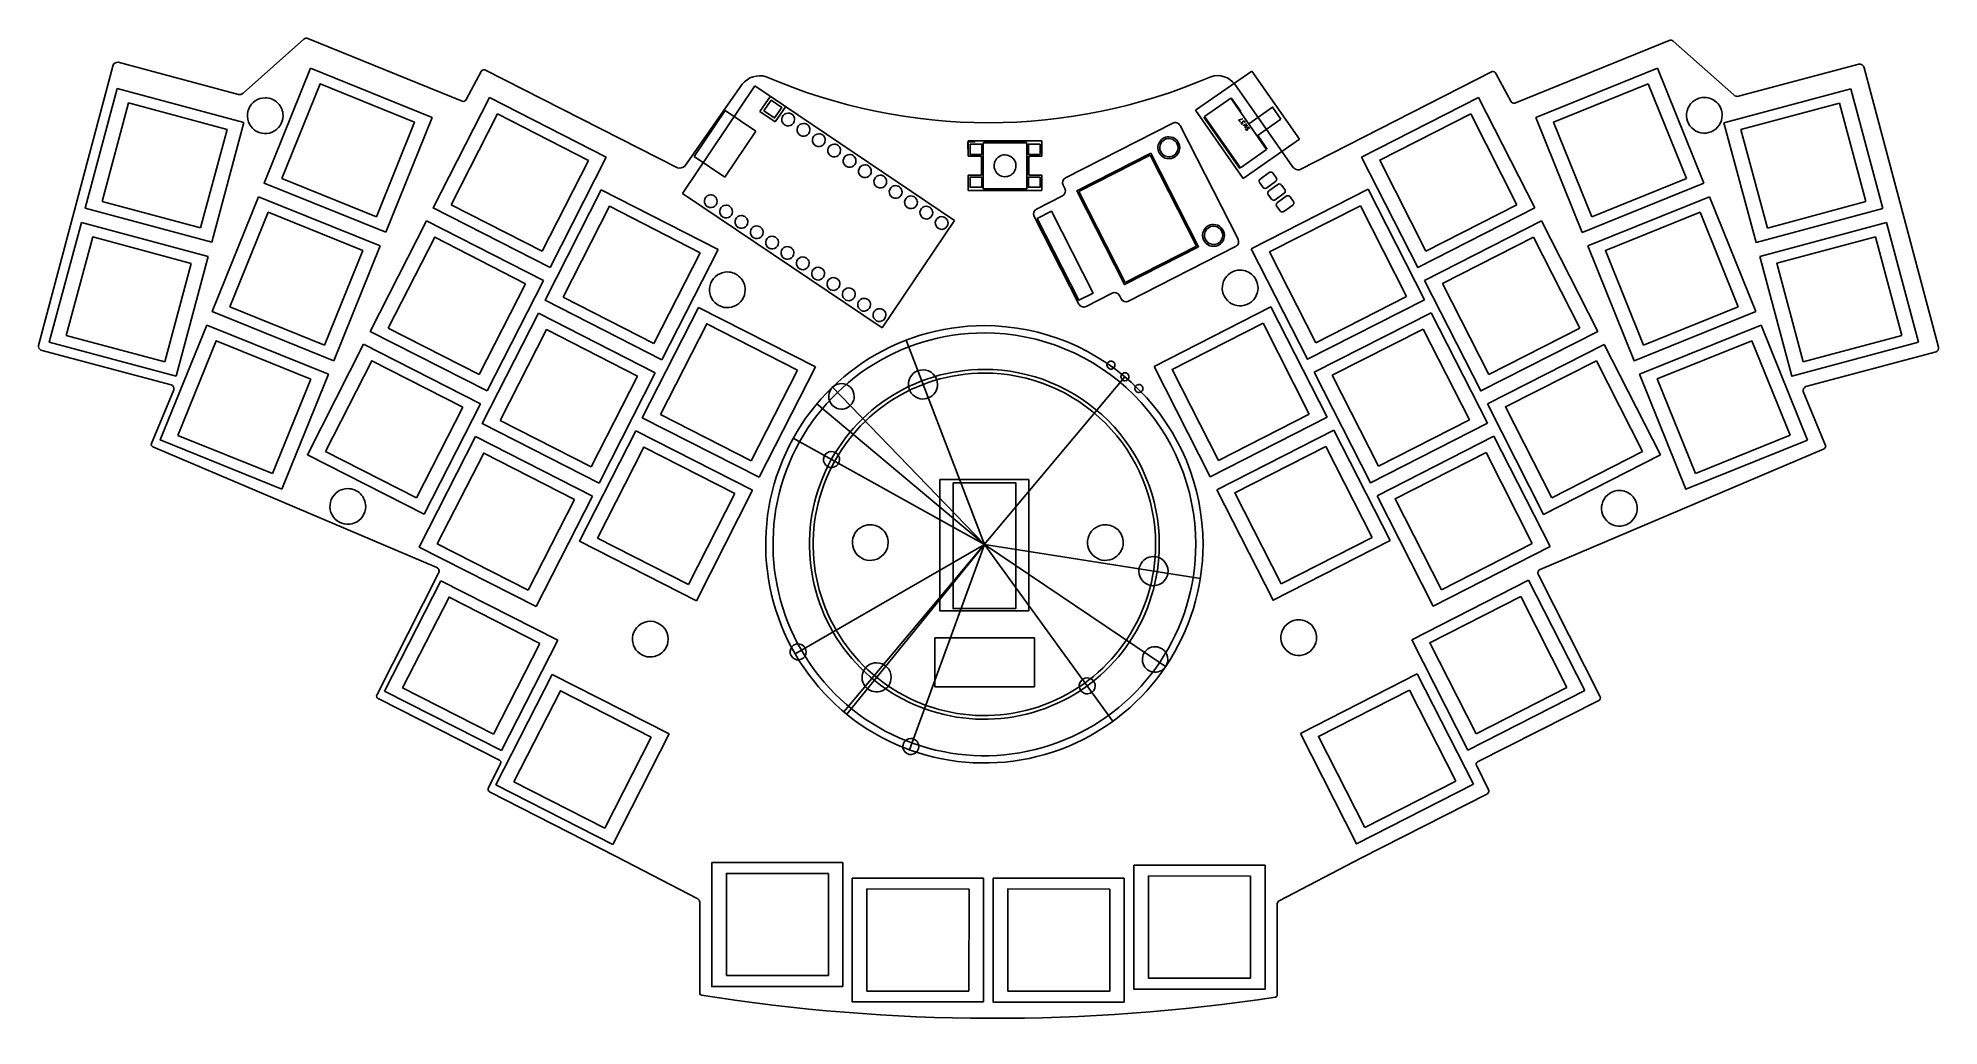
# Model space of a CAD drawing. Extents: x 5292583 to 74298707, y 12072829 to 47933234.
import ezdxf

# ---------------------------------------------------------------- set-up
doc = ezdxf.new("R2010")
doc.units = 0
doc.layers.get('0').update_dxf_attribs({"linetype": 'CONTINUOUS'})

msp = doc.modelspace()

# ---------------------------------------------------------------- linework, layer by layer
at = {"color": 7}
for points in [[(14947301.724621, 47890800.517056), (12743409.094497, 45934480.070624)], [(20693609.786691, 45639906.994255), (15089534.716326, 47911878.832963)], [(64501744.294793, 47844674.337711), (58897669.489012, 45572702.499002)], [(66847870.445789, 45867276.104539), (64643976.757331, 47823596.550971)], [(12565543.30844, 45887645.601021), (8205093.10994, 47051196.102877)], [(71386185.901179, 46983991.607625), (67025735.173512, 45820441.89952)], [(8003480.417934, 46916787.906123), (5315311.455778, 36777415.220742)], [(17913976.660345, 40880924.595379), (13498259.184211, 42664990.279848), (15183210.005538, 46835389.824437)], [(14140019.899557, 42833745.923895), (15531070.745155, 46269654.821077), (18963535.293224, 44877141.886586)], [(15183210.005538, 46835389.824437), (19598927.481672, 45051324.139969)], [(21377122.056383, 46715174.420367), (20839488.740202, 45707110.960339)], [(28500770.771827, 43220554.690188), (21511530.782303, 46782379.444786)], [(30852918.580641, 46253212.274168), (28769587.165334, 43287758.920857)], [(47312900.225027, 45308942.297811), (49350201.504831, 46735476.183451)], [(47312900.225027, 45308942.297811), (49350201.504831, 46735476.183451)], [(50821691.581202, 43287758.656273), (48738360.430478, 46253212.009585)], [(49350201.504831, 46735476.183451), (51080253.244109, 44264706.557501)], [(49350201.504831, 46735476.183451), (51080253.244109, 44264706.557501)], [(58079748.4934, 46715175.214118), (51090508.239292, 43153350.194936)], [(58751790.800085, 45639906.994255), (58214156.954737, 46647970.454282)], [(59663741.097746, 45049832.946882), (64079458.57388, 46833898.63135)], [(61693108.309577, 41446630.494545), (60306963.637401, 44884521.651948), (63743392.970495, 46267221.710427)], [(63743392.970495, 46267221.710427), (65127555.117866, 42834236.991029)], [(64079458.57388, 46833898.63135), (65764409.395207, 42663499.086761)], [(74275968.349092, 36710211.254657), (71587798.857769, 46849582.881704)], [(11601374.529799, 40518846.721388), (7001148.367532, 41751473.647362), (8165295.769956, 46096131.645406)], [(7617559.064986, 41997182.368862), (8579509.310264, 45577007.009352), (12156093.331001, 44613185.893542)], [(8165295.769956, 46096131.645406), (12765521.932223, 44863504.719432)], [(23879131.860001, 39603410.534991), (19635709.362534, 41765542.350343), (21677722.875993, 45773219.285798)], [(21677722.875993, 45773219.285798), (25921145.373459, 43611087.470445)], [(28688307.087927, 42295132.325531), (31318916.155683, 46195170.573059)], [(31318916.155683, 46195170.573059), (38561844.443057, 41309753.997524)], [(31500263.332556, 45262221.069983), (31876064.627949, 45819369.277665)], [(48587360.19709, 45749133.183693), (47633729.782652, 45081394.064439)], [(49892486.729608, 43885219.083597), (48587360.19709, 45749133.183693)], [(48958079.106393, 45265820.465077), (48609033.561481, 45764309.168979)], [(53341477.168415, 43609697.877455), (57584899.665881, 45771829.692808)], [(57584899.665881, 45771829.692808), (59626913.179339, 41764152.757353)], [(66492840.549344, 44859022.408914), (71093066.711611, 46091649.334887)], [(68067961.136907, 41035359.917455), (67111122.11733, 44616554.042583), (70690445.371926, 45570152.442407)], [(70690445.371926, 45570152.442407), (71645914.642282, 41994069.807564)], [(71093066.711611, 46091649.334887), (72257214.114035, 41746991.336843)], [(12765521.932223, 44863504.719432), (11601374.529799, 40518846.721388)], [(18963535.293224, 44877141.886586), (17574466.707847, 41446139.42741)], [(19598927.481672, 45051324.139969), (17913976.660345, 40880924.595379)], [(20289735.908312, 41877722.880095), (21974952.636142, 45179318.830614), (25272989.937439, 43492945.872516)], [(30233024.640286, 45306354.670347), (29105620.754105, 43634909.782716)], [(31347321.320235, 44554752.079559), (30233024.640286, 45306354.670347)], [(31500263.332556, 45262221.069983), (32057411.540238, 44886419.774589)], [(32057411.540238, 44886419.774589), (32433212.835632, 45443567.982271)], [(49042951.699722, 42838172.671861), (47312900.225027, 45308942.297811)], [(49042951.699722, 42838172.671861), (47312900.225027, 45308942.297811)], [(48917182.950779, 43202303.979057), (47612056.418261, 45066218.079153)], [(48938856.31517, 43217479.964344), (47633729.782652, 45081394.064439)], [(48936352.031535, 44893772.552425), (48885765.766693, 44966017.364977), (49026652.557116, 44995453.876344)], [(49008618.275358, 44790565.904136), (48961645.163956, 44857650.27844), (49028221.00861, 44850434.290318), (49017381.283703, 44865915.340478), (49015314.885902, 44879849.370415), (49016861.906125, 44888622.962104), (49023569.364596, 44901009.971817), (49049371.026668, 44919076.532773), (49063305.056605, 44921142.665991), (49072078.648294, 44919595.645767), (49084465.658007, 44912888.45188), (49106145.372404, 44881926.35156), (49108211.770205, 44867992.321623), (49106664.749982, 44859218.729934)], [(49239923.595641, 44817176.133645), (50106860.287933, 45424211.840921), (50410378.141571, 44990743.494775)], [(50410378.141571, 44990743.494775), (49543441.184695, 44383707.787499)], [(55677161.7928, 40197077.627452), (53996659.944461, 43501075.996926), (57299502.083667, 45178019.196043)], [(57299502.083667, 45178019.196043), (58977601.513052, 41878735.706059)], [(65764409.395207, 42663499.086761), (61348691.919072, 40879433.402292), (59663741.097746, 45049832.946882)], [(72257214.114035, 41746991.336843), (67656987.951768, 40514364.410869), (66492840.549344, 44859022.408914)], [(12156093.331001, 44613185.893542), (11195512.834944, 41038472.743336)], [(30219917.434054, 42883307.191928), (31347321.320235, 44554752.079559)], [(39046543.579659, 44169351.427107), (39311127.164968, 44169351.427107)], [(39046543.579659, 43904767.841798), (39046543.579659, 44169351.427107)], [(39059772.758925, 44195809.785638), (41732066.970546, 44195809.785638)], [(39059772.758925, 43640184.256489), (39059772.758925, 44195809.785638)], [(41732066.970546, 44195809.785638), (41732066.970546, 43640184.256489)], [(46485089.094996, 44840985.48132), (42595284.940547, 42859031.383392)], [(48854059.921914, 40628715.319771), (46751987.257509, 44754265.036232)], [(49095337.662111, 44666717.767439), (49185638.187692, 44768398.826775), (49093779.793961, 44734840.632316), (49156731.637247, 44809681.539007), (49030297.989754, 44759603.803816)], [(51080253.244109, 44264706.557501), (49042951.699722, 42838172.671861)], [(51080253.244109, 44264706.557501), (49042951.699722, 42838172.671861)], [(49267197.136198, 44640937.536638), (49261517.584956, 44660031.740239), (49243451.024, 44685833.402311), (49231064.27887, 44692540.860782), (49222290.422598, 44694087.881005), (49208356.657245, 44692021.747788), (49198035.780749, 44684794.911738), (49191328.586862, 44672408.166609), (49189781.566638, 44663634.310336), (49191847.699856, 44649700.544983), (49201140.669123, 44625445.903134), (49203206.80234, 44611511.873198), (49201659.782117, 44602738.281509), (49194952.588229, 44590351.271795), (49184631.711734, 44583124.70033), (49170697.946381, 44581058.302528), (49161924.090108, 44582605.322752), (49149537.344978, 44589312.781223), (49131470.784023, 44615114.443295), (49125791.23278, 44634208.646896)], [(49914160.358582, 43900395.068883), (49580290.534372, 44377210.408394)], [(25272989.937439, 43492945.872516), (23590175.628564, 40196064.801487)], [(25921145.373459, 43611087.470445), (23879131.860001, 39603410.534991)], [(29105620.754105, 43634909.782716), (30219917.434054, 42883307.191928)], [(39536023.212481, 43640184.256489), (39059772.758925, 43640184.256489)], [(39536023.212481, 42952266.934685), (39536023.212481, 43640184.256489)], [(39575710.750278, 43640184.256489), (39575710.750278, 42952266.934685)], [(41163212.262132, 44156122.247841), (39628627.467339, 44156122.247841)], [(41216128.979194, 43640184.256489), (41216128.979194, 42952266.934685)], [(41255816.51699, 43640184.256489), (41255816.51699, 42952266.934685)], [(41732066.970546, 43640184.256489), (41255816.51699, 43640184.256489)], [(45665593.0333, 43681058.716249), (43072390.528251, 42359756.072492)], [(47347251.111907, 40380618.995997), (45665593.0333, 43681058.716249)], [(48938856.31517, 43217479.964344), (49892486.729608, 43885219.083597)], [(59626913.179339, 41764152.757353), (55383490.681873, 39602020.942001), (53341477.168415, 43609697.877455)], [(17574466.707847, 41446139.42741), (14140019.899557, 42833745.923895)], [(39059772.758925, 42952266.934685), (39536023.212481, 42952266.934685)], [(39059772.758925, 42396641.405536), (39059772.758925, 42952266.934685)], [(41255816.51699, 42952266.934685), (41732066.970546, 42952266.934685)], [(41732066.970546, 42952266.934685), (41732066.970546, 42396641.405536)], [(65127555.117866, 42834236.991029), (61693108.309577, 41446630.494545)], [(16030873.106558, 36219781.766764), (11615155.630424, 38003847.451233), (13300106.45175, 42174246.995822)], [(13300106.45175, 42174246.995822), (17715823.927885, 40390181.311354)], [(27939991.948187, 36252559.439647), (23696569.450721, 38414691.254999), (25738582.964179, 42422368.190454)], [(25738582.964179, 42422368.190454), (29982005.461645, 40260236.375101)], [(35931235.375301, 37409715.485412), (28688307.087927, 42295132.325531)], [(41732066.970546, 42396641.405536), (39059772.758925, 42396641.405536)], [(41189670.620663, 42436328.943332), (39602169.108808, 42436328.943332)], [(41538920.424104, 41726888.540615), (42481903.465902, 42207362.27736)], [(42508564.495459, 42592133.220879), (42568623.91099, 42474260.439873)], [(43072390.528251, 42359756.072492), (44754048.606859, 39059316.087657)], [(49336434.69172, 40279773.22704), (53579857.189186, 42441905.042393)], [(53579857.189186, 42441905.042393), (55621870.702644, 38434228.106938)], [(61546921.116189, 40388798.597537), (65962638.592323, 42172864.282006)], [(65962638.592323, 42172864.282006), (67647589.41365, 38002464.737416)], [(11195512.834944, 41038472.743336), (7617559.064986, 41997182.368862)], [(12256916.34577, 38172603.09528), (13647967.191368, 41608511.992462), (17080431.739437, 40215999.057972)], [(23590175.628564, 40196064.801487), (20289735.908312, 41877722.880095)], [(24350595.996499, 38526871.784751), (26035812.724329, 41828467.73527), (29333850.025626, 40142094.777172)], [(41452199.979016, 41459990.642685), (43073798.906676, 38277423.703439)], [(51672119.316105, 36867152.977037), (49991617.467765, 40171151.346511), (53294459.606971, 41848094.545628)], [(53294459.606971, 41848094.545628), (54972559.036357, 38548811.055645)], [(58977601.513052, 41878735.706059), (55677161.7928, 40197077.627452)], [(63576288.32802, 36785596.1452), (62190143.655844, 40223487.302603), (65626572.988939, 41606187.361082)], [(65626572.988939, 41606187.361082), (67010735.13631, 38173202.641685)], [(71645914.642282, 41994069.807564), (68067961.136907, 41035359.917455)], [(10302255.632169, 35658342.807079), (5702029.469901, 36890969.733052), (6866176.872325, 41235627.731097)], [(6318440.167356, 37136678.454553), (7280390.412634, 40716503.095043), (10856974.433371, 39752681.979232)], [(6866176.872325, 41235627.731097), (11466403.034593, 40003000.805123)], [(21596882.536504, 35124242.210929), (17353460.039038, 37286374.026282), (19395473.552496, 41294050.961736)], [(19395473.552496, 41294050.961736), (23638896.049962, 39131919.146383)], [(38561844.443057, 41309753.997524), (35931235.375301, 37409715.485412)], [(55623727.550246, 39130529.024226), (59867150.047712, 41292660.839579)], [(59867150.047712, 41292660.839579), (61909163.56117, 37284983.904124)], [(67796238.557299, 40001255.082627), (72396464.719567, 41233882.008601)], [(72396464.719567, 41233882.008601), (73560612.121991, 36889224.010556)], [(17080431.739437, 40215999.057972), (15691363.15406, 36784996.598796)], [(17715823.927885, 40390181.311354), (16030873.106558, 36219781.766764)], [(18007486.584816, 37398554.556033), (19692703.312646, 40700150.506553), (22990740.613943, 39013777.548455)], [(29333850.025626, 40142094.777172), (27651035.71675, 36845213.706143)], [(29982005.461645, 40260236.375101), (27939991.948187, 36252559.439647)], [(44754048.606859, 39059316.087657), (47347251.111907, 40380618.995997)], [(44877535.322378, 38379863.059331), (48767339.476826, 40361817.421842)], [(55621870.702644, 38434228.106938), (51378448.205178, 36272096.291586), (49336434.69172, 40279773.22704)], [(57959412.174631, 35717908.774223), (56278910.326291, 39021907.143697), (59581752.465497, 40698850.342814)], [(59581752.465497, 40698850.342814), (61259851.894883, 37399566.852831)], [(67647589.41365, 38002464.737416), (63231871.937516, 36218399.052947), (61546921.116189, 40388798.597537)], [(69371359.144863, 36177592.591169), (68414520.125285, 39758786.716296), (71993843.379881, 40712385.116121)], [(71993843.379881, 40712385.116121), (72949312.650237, 37136302.481278)], [(10856974.433371, 39752681.979232), (9896393.937314, 36177968.829027)], [(11466403.034593, 40003000.805123), (10302255.632169, 35658342.807079)], [(73560612.121991, 36889224.010556), (68960385.959723, 35656597.084583), (67796238.557299, 40001255.082627)], [(22990740.613943, 39013777.548455), (21307926.305067, 35716896.477426)], [(23638896.049962, 39131919.146383), (21596882.536504, 35124242.210929)], [(44283679.846404, 38671176.995096), (43340697.069189, 38190703.258351)], [(61909163.56117, 37284983.904124), (57665741.063704, 35122852.088772), (55623727.550246, 39130529.024226)], [(15691363.15406, 36784996.598796), (12256916.34577, 38172603.09528)], [(27651035.71675, 36845213.706143), (24350595.996499, 38526871.784751)], [(31472606.1458, 31988082.174212), (27229183.648333, 34150213.989565), (29271197.161792, 38157890.925019)], [(29271197.161792, 38157890.925019), (33514619.659258, 35995759.109667)], [(44610637.159864, 38466583.504419), (44550578.008917, 38584456.550008)], [(45803819.700357, 36015296.490773), (50047242.197823, 38177428.306126)], [(50047242.197823, 38177428.306126), (52089255.711281, 34169751.370671)], [(51618683.750632, 35800604.638395), (55862106.248099, 37962736.453748)], [(54972559.036357, 38548811.055645), (51672119.316105, 36867152.977037)], [(55862106.248099, 37962736.453748), (57904119.761557, 33955059.518293)], [(67010735.13631, 38173202.641685), (63576288.32802, 36785596.1452)], [(14147616.358875, 31558854.838355), (9731898.882741, 33342920.522824), (11416849.704067, 37513320.067413)], [(11416849.704067, 37513320.067413), (15832567.180202, 35729254.382945)], [(21307926.305067, 35716896.477426), (18007486.584816, 37398554.556033)], [(25657741.037189, 31773390.851001), (21414318.539723, 33935522.666354), (23456332.053181, 37943199.601808)], [(22068345.085501, 34047703.196106), (23753561.813331, 37349299.146625), (27051599.114628, 35662926.188527)], [(23456332.053181, 37943199.601808), (27699754.550648, 35781067.786456)], [(27883210.194111, 34262394.519317), (29568426.921941, 37563990.469836), (32866464.223238, 35877617.511738)], [(48139504.324742, 32602676.24077), (46459002.476402, 35906674.610244), (49761844.615608, 37583617.809361)], [(49761844.615608, 37583617.809361), (51439944.044993, 34284334.319378)], [(53954368.375018, 32387984.388392), (52273866.526678, 35691982.757866), (55576708.665884, 37368925.956983)], [(55576708.665884, 37368925.956983), (57254808.095269, 34069642.466999)], [(61259851.894883, 37399566.852831), (57959412.174631, 35717908.774223)], [(63430101.399216, 35727763.189858), (67845818.87535, 37511828.874326)], [(67845818.87535, 37511828.874326), (69530769.696677, 33341429.329737)], [(5397583.72163, 36607581.134001), (10129923.876382, 35347104.933589)], [(9896393.937314, 36177968.829027), (6318440.167356, 37136678.454553)], [(10373659.598087, 33511676.166871), (11764710.443685, 36947585.064053), (15197174.991754, 35555072.129563)], [(19314631.625507, 30645073.622284), (15071209.12804, 32807205.437636), (17113222.641499, 36814882.373091)], [(17113222.641499, 36814882.373091), (21356645.138965, 34652750.557738)], [(39646089.98397, 29555341.94073), (36801541.804136, 36965643.687501)], [(57905977.138326, 34651361.493915), (62149399.635792, 36813493.309268)], [(62149399.635792, 36813493.309268), (64191413.14925, 32805816.373813)], [(65459468.611047, 32124560.737521), (64073323.938871, 35562451.894924), (67509753.271965, 36945151.953403)], [(67509753.271965, 36945151.953403), (68893915.419337, 33512167.234006)], [(72949312.650237, 37136302.481278), (69371359.144863, 36177592.591169)], [(15725235.673818, 32919385.967388), (17410452.401648, 36220981.917907), (20708489.702945, 34534608.959809)], [(33514619.659258, 35995759.109667), (31472606.1458, 31988082.174212)], [(52089255.711281, 34169751.370671), (47845833.213815, 32007619.555319), (45803819.700357, 36015296.490773)], [(60241661.762711, 31238741.243912), (58561159.914371, 34542739.613386), (61864002.053577, 36219682.812503)], [(61864002.053577, 36219682.812503), (63542101.482962, 32920399.32252)], [(69461354.60557, 35279900.70292), (74193695.024906, 36540376.903333)], [(15197174.991754, 35555072.129563), (13808106.406377, 32124069.670386)], [(15832567.180202, 35729254.382945), (14147616.358875, 31558854.838355)], [(27051599.114628, 35662926.188527), (25368784.805752, 32366045.117498)], [(27699754.550648, 35781067.786456), (25657741.037189, 31773390.851001)], [(32866464.223238, 35877617.511738), (31183649.914363, 32580736.440709)], [(39646089.98397, 29555341.94073), (34111061.704362, 35287031.495128)], [(34543958.549964, 23474858.460408), (44748221.417976, 35635825.421051)], [(57904119.761557, 33955059.518293), (53660697.264091, 31792927.702941), (51618683.750632, 35800604.638395)], [(69530769.696677, 33341429.329737), (65115052.220543, 31557363.645268), (63430101.399216, 35727763.189858)], [(10221219.765411, 35164513.420115), (9414769.526556, 33215590.995312)], [(20708489.702945, 34534608.959809), (19025675.39407, 31237727.88878)], [(21356645.138965, 34652750.557738), (19314631.625507, 30645073.622284)], [(39646089.98397, 29555341.94073), (33565606.503648, 34657473.374736)], [(64191413.14925, 32805816.373813), (59947990.651784, 30643684.558461), (57905977.138326, 34651361.493915)], [(70176510.278314, 33148387.558394), (69370059.774875, 35097309.45403)], [(25368784.805752, 32366045.117498), (22068345.085501, 34047703.196106)], [(31183649.914363, 32580736.440709), (27883210.194111, 34262394.519317)], [(51439944.044993, 34284334.319378), (48139504.324742, 32602676.24077)], [(57254808.095269, 34069642.466999), (53954368.375018, 32387984.388392)], [(13808106.406377, 32124069.670386), (10373659.598087, 33511676.166871)], [(23375491.44911, 27294222.262356), (19132068.951643, 29456354.077709), (21174082.465101, 33464031.013163)], [(21174082.465101, 33464031.013163), (25417504.962568, 31301899.197811)], [(29190355.499385, 27508914.379318), (24946933.001919, 29671046.19467), (26988946.515377, 33678723.130125)], [(26988946.515377, 33678723.130125), (31232369.012844, 31516591.314772)], [(39646089.98397, 29555341.94073), (32702384.30031, 33404300.739612)], [(48086069.55302, 31536127.902128), (52329492.050486, 33698259.71748)], [(52329492.050486, 33698259.71748), (54371505.563944, 29690582.782026)], [(53900934.132463, 31321435.785166), (58144356.629929, 33483567.600519)], [(58144356.629929, 33483567.600519), (60186370.143387, 29475890.665064)], [(68893915.419337, 33512167.234006), (65459468.611047, 32124560.737521)], [(9460265.203217, 33092087.08186), (19764221.049506, 28712907.540522)], [(19025675.39407, 31237727.88878), (15725235.673818, 32919385.967388)], [(19786095.497421, 29568534.60746), (21471312.225251, 32870130.55798), (24769349.526548, 31183757.599882)], [(25600959.547697, 29783226.724422), (27286176.275527, 33084822.674941), (30584213.576824, 31398449.716844)], [(50421754.177405, 28123507.652125), (48741252.329065, 31427506.021599), (52044094.468272, 33104449.220716)], [(52044094.468272, 33104449.220716), (53722193.897657, 29805165.730732)], [(56236618.756848, 27908815.535163), (54556116.908509, 31212813.904637), (57858959.047715, 32889757.103754)], [(57858959.047715, 32889757.103754), (59537058.4771, 29590473.613771)], [(59827059.019948, 28645703.04527), (70131014.072485, 33024882.851191)], [(63542101.482962, 32920399.32252), (60241661.762711, 31238741.243912)], [(24769349.526548, 31183757.599882), (23086535.217673, 27886876.528853)], [(25417504.962568, 31301899.197811), (23375491.44911, 27294222.262356)], [(30584213.576824, 31398449.716844), (28901399.267948, 28101568.645814)], [(31232369.012844, 31516591.314772), (29190355.499385, 27508914.379318)], [(54371505.563944, 29690582.782026), (50128083.066478, 27528450.966674), (48086069.55302, 31536127.902128)], [(60186370.143387, 29475890.665064), (55942947.645921, 27313758.849712), (53900934.132463, 31321435.785166)], [(28901399.267948, 28101568.645814), (25600959.547697, 29783226.724422)], [(53722193.897657, 29805165.730732), (50421754.177405, 28123507.652125)], [(23086535.217673, 27886876.528853), (19786095.497421, 29568534.60746)], [(39646089.98397, 29555341.94073), (32772006.824948, 25586588.161094)], [(39646089.98397, 29555341.94073), (34650854.551766, 23386739.955655)], [(39646089.98397, 29555341.94073), (36931302.32563, 22096524.560254)], [(39646089.98397, 29555341.94073), (44302468.19138, 23146387.464256)], [(39646089.98397, 29555341.94073), (47485873.596008, 28313642.179032)], [(39646089.98397, 29555341.94073), (46226581.936307, 25116744.069889)], [(59537058.4771, 29590473.613771), (56236618.756848, 27908815.535163)], [(19831425.015591, 28511294.583933), (17597837.375937, 24108656.268171)], [(61993441.635182, 24041451.508335), (59759853.995529, 28444090.617848)], [(22117261.034169, 22066422.092003), (17873838.536703, 24228553.907355), (19915852.050161, 28236230.84281)], [(18527865.082481, 24340734.437107), (20213081.810311, 27642330.387626), (23511119.111608, 25955957.429529)], [(19915852.050161, 28236230.84281), (24159274.547627, 26074099.027457)], [(55159164.547403, 26093635.350229), (59402587.044869, 28255767.165582)], [(57494849.171789, 22681015.100226), (55814347.323449, 25985013.4697), (59117189.462655, 27661956.668817)], [(59117189.462655, 27661956.668817), (60795288.89204, 24362673.178834)], [(59402587.044869, 28255767.165582), (61444600.558328, 24248090.230128)], [(23511119.111608, 25955957.429529), (21828304.802732, 22659076.3585)], [(24159274.547627, 26074099.027457), (22117261.034169, 22066422.092003)], [(37842158.570165, 26159147.039703), (41471187.026264, 26159147.304286)], [(37842158.570165, 24386437.018132), (37842158.570165, 26159147.039703)], [(41471187.026264, 24386437.282715), (41471187.026264, 26159147.304286)], [(61444600.558328, 24248090.230128), (57201178.060861, 22085958.414775), (55159164.547403, 26093635.350229)], [(51118267.290728, 22691593.41655), (55361689.788195, 24853725.231903)], [(55361689.788195, 24853725.231903), (57403703.301653, 20846048.296449)], [(21828304.802732, 22659076.3585), (18527865.082481, 24340734.437107)], [(26158158.820011, 18664379.09999), (21914736.322545, 20826510.915342), (23956749.836003, 24834187.850797)], [(22568762.868323, 20938691.445094), (24253979.596153, 24240287.395613), (27552016.89745, 22553914.437515)], [(23956749.836003, 24834187.850797), (28200172.33347, 22672056.035444)], [(37842158.570165, 24386437.018132), (41471187.026264, 24386437.282715)], [(53453951.915114, 19278973.166547), (51773450.066774, 22582971.536021), (55076292.20598, 24259914.735139)], [(55076292.20598, 24259914.735139), (56754391.635365, 20960631.245155)], [(60795288.89204, 24362673.178834), (57494849.171789, 22681015.100226)], [(17665041.342022, 23941407.163058), (22049164.363068, 21723666.757247)], [(57542114.648052, 21656463.584913), (61926237.669097, 23874202.667806)], [(27552016.89745, 22553914.437515), (25869202.588574, 19257033.366486)], [(28200172.33347, 22672056.035444), (26158158.820011, 18664379.09999)], [(57403703.301653, 20846048.296449), (53160280.804186, 18683916.481096), (51118267.290728, 22691593.41655)], [(22078123.03648, 21603164.809154), (21646309.396076, 20715974.50799)], [(57944969.879627, 20648770.541905), (57513156.503807, 21535960.578485)], [(25869202.588574, 19257033.366486), (22568762.868323, 20938691.445094)], [(56754391.635365, 20960631.245155), (53453951.915114, 19278973.166547)], [(21685701.394008, 20571836.249887), (26283031.159767, 18229047.556236)], [(53308247.322185, 18161843.325567), (57905577.617112, 20504632.548385)], [(26283031.159767, 18229047.556236), (29240017.573764, 16683350.25086)], [(34511051.495708, 13503767.549873), (29748546.960145, 13503767.549873), (29748546.960145, 18001688.500127)], [(29748546.960145, 18001688.500127), (34511051.495708, 18001688.500127)], [(34511051.495708, 18001688.500127), (34511051.495708, 13503767.549873)], [(50351262.231106, 16616145.491025), (53308247.322185, 18161843.325567)], [(30280359.966616, 13900642.927837), (30283005.802469, 17607458.958017), (33987175.996796, 17602167.286311)], [(33987175.996796, 17602167.286311), (33984530.160943, 13900642.927837)], [(39612222.491299, 12943725.856102), (34849717.955736, 12943725.856102), (34849717.955736, 17441646.806356)], [(34849717.955736, 17441646.806356), (39612222.491299, 17441646.806356)], [(39612222.491299, 17441646.806356), (39612222.491299, 12943725.856102)], [(44725455.852545, 12942850.878185), (39962951.316982, 12942850.878185), (39962951.316982, 17440771.828439)], [(39962951.316982, 17440771.828439), (44725455.852545, 17440771.828439)], [(44725455.852545, 17440771.828439), (44725455.852545, 12942850.878185)], [(49832977.912518, 13413280.228281), (45070473.376955, 13413280.228281), (45070473.376955, 17911201.178535)], [(45070473.376955, 17911201.178535), (49832977.912518, 17911201.178535)], [(45602286.383427, 13810155.606245), (45604932.21928, 17516971.636425), (49309102.413607, 17511679.964719)], [(49309102.413607, 17511679.964719), (49306456.577753, 13810155.606245)], [(49832977.912518, 17911201.178535), (49832977.912518, 13413280.228281)], [(29312212.380019, 16568769.683406), (29311455.141798, 13255935.015934)], [(35381530.962208, 13340601.234066), (35384176.798061, 17047417.264246), (39088346.992387, 17042125.592539)], [(39088346.992387, 17042125.592539), (39085701.156534, 13340601.234066)], [(40494764.323453, 13339726.256149), (40497410.159306, 17046542.286329), (44201580.353633, 17041250.614623)], [(44201580.353633, 17041250.614623), (44198934.51778, 13339726.256149)], [(50279824.133905, 13188730.256098), (50279066.101933, 16501566.511072)], [(33984530.160943, 13900642.927837), (30280359.966616, 13900642.927837)], [(49306456.577753, 13810155.606245), (45602286.383427, 13810155.606245)], [(39085701.156534, 13340601.234066), (35381530.962208, 13340601.234066)], [(44198934.51778, 13339726.256149), (40494764.323453, 13339726.256149)]]:
    msp.add_lwpolyline(points, dxfattribs=at)
for points in [[(13538918.537516, 45762336.169183)], [(31644870.697355, 45290329.900919), (31904173.194302, 45674761.912865), (32288605.206248, 45415459.415919), (32029302.709302, 45031027.403972)], [(31644870.697355, 45290329.900919), (31904173.194302, 45674761.912865), (32288605.206248, 45415459.415919), (32029302.709302, 45031027.403972)], [(65781055.406893, 45779011.285064)], [(32523886.424068, 45208947.958831)], [(32523886.424068, 45208947.958831)], [(33081034.63175, 44833146.663438)], [(33081034.63175, 44833146.663438)], [(33638183.104017, 44457345.368044)], [(33638183.104017, 44457345.368044)], [(46341565.993728, 44348131.084867)], [(46343923.433473, 44283177.931343)], [(34195331.311699, 44081544.07265)], [(34195331.311699, 44081544.07265)], [(34752479.783965, 43705742.777257)], [(34752479.783965, 43705742.777257)], [(39549252.127163, 44076746.907665), (39549252.127163, 43706330.4174), (39125918.919836, 43706330.4174), (39125918.919836, 44076746.907665)], [(41189670.620663, 44129663.88931), (41189670.620663, 42462787.301863), (39602169.108808, 42462787.301863), (39602169.108808, 44129663.88931)], [(40395919.864736, 43693100.97355)], [(41665920.809636, 44076746.907665), (41665920.809636, 43706330.4174), (41242587.602308, 43706330.4174), (41242587.602308, 44076746.907665)], [(45692232.367003, 43756991.559397), (47424340.185323, 40357538.311516), (44729766.712901, 38984584.71857), (42997658.894581, 42384037.701866)], [(35309627.991648, 43329941.481863)], [(35309627.991648, 43329941.481863)], [(35866776.19933, 42954140.186469)], [(35866776.19933, 42954140.186469)], [(39549252.127163, 42886120.773774), (39549252.127163, 42515704.283509), (39125918.919836, 42515704.283509), (39125918.919836, 42886120.773774)], [(41665920.809636, 42886120.773774), (41665920.809636, 42515704.283509), (41242587.602308, 42515704.283509), (41242587.602308, 42886120.773774)], [(49983221.172269, 43047979.517503), (50008583.890173, 43061295.215601), (50040674.704068, 43066924.760546), (50072858.915969, 43061856.132802), (50101665.982986, 43046635.43289), (50121810.318838, 43026029.134099), (50238449.082002, 42865489.604126), (50251764.780099, 42840126.886222), (50257394.325044, 42808036.072327), (50252325.6973, 42775851.860427), (50237104.997388, 42747044.793409), (50216498.698597, 42726900.457558), (49895419.638651, 42493622.93123), (49870056.920747, 42480307.233132), (49837966.106852, 42474677.688187), (49805781.894952, 42479746.315931), (49776974.827934, 42494967.015843), (49756830.492083, 42515573.314634), (49640191.728919, 42676112.844607), (49626876.030821, 42701475.562511), (49621246.485876, 42733566.376406), (49626315.11362, 42765750.588307), (49641535.813532, 42794557.655324), (49662142.112323, 42814701.991175)], [(49983221.172269, 43047979.517503), (50008583.890173, 43061295.215601), (50040674.704068, 43066924.760546), (50072858.915969, 43061856.132802), (50101665.982986, 43046635.43289), (50121810.318838, 43026029.134099), (50238449.082002, 42865489.604126), (50251764.780099, 42840126.886222), (50257394.325044, 42808036.072327), (50252325.6973, 42775851.860427), (50237104.997388, 42747044.793409), (50216498.698597, 42726900.457558), (49895419.638651, 42493622.93123), (49870056.920747, 42480307.233132), (49837966.106852, 42474677.688187), (49805781.894952, 42479746.315931), (49776974.827934, 42494967.015843), (49756830.492083, 42515573.314634), (49640191.728919, 42676112.844607), (49626876.030821, 42701475.562511), (49621246.485876, 42733566.376406), (49626315.11362, 42765750.588307), (49641535.813532, 42794557.655324), (49662142.112323, 42814701.991175)], [(29711930.444023, 42241859.21438)], [(29711930.444023, 42241859.21438)], [(36423924.671596, 42578338.891075)], [(36423924.671596, 42578338.891075)], [(36981072.879279, 42202537.595682)], [(36981072.879279, 42202537.595682)], [(50294257.962234, 42619874.280632), (50319620.680139, 42633189.978729), (50351711.494034, 42638819.523674), (50383895.705934, 42633750.89593), (50412702.772952, 42618530.196018), (50432847.108803, 42597923.897227), (50549485.871967, 42437384.367254), (50562801.570065, 42412021.64935), (50568431.115009, 42379930.835455), (50563362.487266, 42347746.623555), (50548141.787354, 42318939.556537), (50527535.488563, 42298795.220686), (50206456.428617, 42065517.694358), (50181093.710713, 42052201.99626), (50149002.896818, 42046572.451315), (50116818.684917, 42051641.079059), (50088011.617899, 42066861.778971), (50067867.282048, 42087468.077762), (49951228.518884, 42248007.607735), (49937912.820786, 42273370.325639), (49932283.275842, 42305461.139534), (49937351.903586, 42337645.351435), (49952572.603498, 42366452.418452), (49973178.902289, 42386596.754303)], [(50294257.962234, 42619874.280632), (50319620.680139, 42633189.978729), (50351711.494034, 42638819.523674), (50383895.705934, 42633750.89593), (50412702.772952, 42618530.196018), (50432847.108803, 42597923.897227), (50549485.871967, 42437384.367254), (50562801.570065, 42412021.64935), (50568431.115009, 42379930.835455), (50563362.487266, 42347746.623555), (50548141.787354, 42318939.556537), (50527535.488563, 42298795.220686), (50206456.428617, 42065517.694358), (50181093.710713, 42052201.99626), (50149002.896818, 42046572.451315), (50116818.684917, 42051641.079059), (50088011.617899, 42066861.778971), (50067867.282048, 42087468.077762), (49951228.518884, 42248007.607735), (49937912.820786, 42273370.325639), (49932283.275842, 42305461.139534), (49937351.903586, 42337645.351435), (49952572.603498, 42366452.418452), (49973178.902289, 42386596.754303)], [(50605294.7522, 42191769.04376), (50630657.470104, 42205084.741857), (50662748.283999, 42210714.286802), (50694932.495899, 42205645.659058), (50723739.562917, 42190424.959146), (50743883.898768, 42169818.660355), (50860522.661932, 42009279.130382), (50873838.36003, 41983916.412478), (50879467.904975, 41951825.598583), (50874399.277231, 41919641.386683), (50859178.577319, 41890834.319665), (50838572.278528, 41870689.983814), (50517493.218582, 41637412.457486), (50492130.500678, 41624096.759388), (50460039.686783, 41618467.214443), (50427855.474882, 41623535.842187), (50399048.407865, 41638756.542099), (50378904.072014, 41659362.84089), (50262265.30885, 41819902.370863), (50248949.610752, 41845265.088767), (50243320.065807, 41877355.902662), (50248388.693551, 41909540.114563), (50263609.393463, 41938347.18158), (50284215.692254, 41958491.517431)], [(50605294.7522, 42191769.04376), (50630657.470104, 42205084.741857), (50662748.283999, 42210714.286802), (50694932.495899, 42205645.659058), (50723739.562917, 42190424.959146), (50743883.898768, 42169818.660355), (50860522.661932, 42009279.130382), (50873838.36003, 41983916.412478), (50879467.904975, 41951825.598583), (50874399.277231, 41919641.386683), (50859178.577319, 41890834.319665), (50838572.278528, 41870689.983814), (50517493.218582, 41637412.457486), (50492130.500678, 41624096.759388), (50460039.686783, 41618467.214443), (50427855.474882, 41623535.842187), (50399048.407865, 41638756.542099), (50378904.072014, 41659362.84089), (50262265.30885, 41819902.370863), (50248949.610752, 41845265.088767), (50243320.065807, 41877355.902662), (50248388.693551, 41909540.114563), (50263609.393463, 41938347.18158), (50284215.692254, 41958491.517431)], [(30269078.651706, 41866057.918986)], [(30269078.651706, 41866057.918986)], [(30826226.859388, 41490256.623592)], [(30826226.859388, 41490256.623592)], [(37538221.351545, 41826736.300288)], [(37538221.351545, 41826736.300288)], [(38095369.559227, 41450935.004894)], [(38095369.559227, 41450935.004894)], [(41565189.869955, 41383934.503586), (43078682.061326, 38413538.728902), (43597322.509419, 38677799.257653), (42083830.053464, 41648195.032338)], [(41565189.869955, 41383934.503586), (43078682.061326, 38413538.728902), (43597322.509419, 38677799.257653), (42083830.053464, 41648195.032338)], [(31383375.331654, 41114455.328198)], [(31383375.331654, 41114455.328198)], [(31940523.539337, 40738654.032805)], [(31940523.539337, 40738654.032805)], [(47963160.952635, 41165571.818546)], [(47965522.361134, 41100610.46293)], [(32497672.011603, 40362852.737411)], [(32497672.011603, 40362852.737411)], [(30315284.47071, 39441771.924804)], [(33054820.219285, 39987051.442017)], [(33054820.219285, 39987051.442017)], [(33611968.691551, 39611250.146623)], [(33611968.691551, 39611250.146623)], [(48930856.101301, 39508975.890889)], [(34169116.899234, 39235448.85123)], [(34169116.899234, 39235448.85123)], [(34726265.106916, 38859647.555836)], [(34726265.106916, 38859647.555836)], [(35283413.579182, 38483846.260442)], [(35283413.579182, 38483846.260442)], [(35840561.786865, 38108044.965049)], [(35840561.786865, 38108044.965049)], [(39646089.98397, 37492849.500002)], [(39646089.98397, 37492849.500002)], [(39646089.98397, 37228265.914692)], [(39646089.98397, 37228265.914692)], [(37418383.243667, 35887883.884015)], [(39646089.98397, 35905348.252731)], [(39646089.98397, 35905348.252731)], [(44241514.483331, 36206524.012472)], [(34458454.395617, 35390425.733178)], [(39646089.98397, 35771336.402188)], [(39646089.98397, 35771336.402188)], [(44748221.417976, 35781346.392971)], [(45254928.352621, 35356168.773471)], [(34096289.209043, 32923685.450649)], [(38033188.447926, 31907490.014127), (41258991.520014, 31907490.014127), (41258991.520014, 27135989.636664), (38033188.447926, 27135989.636664)], [(38508380.567141, 31788427.400738), (40783799.400799, 31788427.400738), (40783799.400799, 27221714.718304), (38508380.567141, 27221714.718304)], [(16538417.44825, 31578877.201173)], [(62697313.082596, 31511672.970505)], [(35504297.481207, 30268658.757556)], [(44039235.569858, 30268659.551306)], [(45784663.055029, 29112254.922923)], [(27519344.793418, 26761857.863693)], [(51057725.010154, 26817962.548374)], [(32884049.506652, 25941728.388894)], [(45842720.101987, 25838683.401176)], [(35733073.911582, 25256573.584305)], [(43379019.091102, 24708615.422875)], [(36975394.915538, 22508576.981838)]]:
    msp.add_lwpolyline(points, close=True, dxfattribs=at)
for points in [[(15089540.640673, 47911892.008969), (15042076.014233, 47933233.598777), (14986531.021895, 47924997.248682), (14947301.76288, 47890800.473166)], [(64643977.247911, 47823597.113842), (64604747.158486, 47857788.737779), (64549204.26102, 47866019.563629), (64501744.255032, 47844674.426117)], [(8205093.391311, 47051197.750112), (8112878.912491, 47066949.301024), (8024406.88413, 47007967.423959), (8003480.418956, 46916787.905889)], [(71587783.348333, 46849579.322487), (71566859.916915, 46940754.050784), (71478396.174453, 46999736.021402), (71386185.899158, 46983991.619467)], [(21511530.297148, 46782376.978454), (21456655.119567, 46793171.538691), (21401412.48571, 46765550.830406), (21377122.139296, 46715174.380388)], [(31726577.304364, 46529177.626383), (31406309.156977, 46626964.804158), (31058902.735476, 46517228.459894), (30852918.525503, 46253212.317187)], [(31726573.067679, 46529163.73369), (36875213.472426, 44300960.702342), (42716065.289216, 44300960.667437), (47864705.720595, 46529163.637247)], [(48738355.472959, 46253208.249822), (48535135.222137, 46521168.837967), (48184975.699444, 46631772.037302), (47864705.661715, 46529163.80139)], [(58214146.87129, 46647965.596449), (58189872.149593, 46698352.851244), (58134624.482698, 46725980.92362), (58079748.51893, 46715175.084468)], [(12565541.639759, 45887639.661735), (12628937.946525, 45869828.05142), (12697008.453393, 45887753.99997), (12743409.182575, 45934479.98316)], [(13538918.537516, 45762336.169183), (13276734.063924, 45762336.169183), (13040365.961975, 45604400.052775), (12940032.307708, 45362173.183881)], [(13997286.213555, 45572474.061214), (13875719.54746, 45694040.727309), (13710839.76544, 45762336.169183), (13538918.537516, 45762336.169183)], [(14187148.321523, 45114106.385176), (14187148.321523, 45286027.6131), (14118852.87965, 45450907.39512), (13997286.213555, 45572474.061214)], [(20693612.253869, 45639914.655235), (20752310.89728, 45621011.068491), (20815706.84964, 45650213.701957), (20839488.671899, 45707110.988889)], [(58751785.049569, 45639904.589591), (58775575.762552, 45583011.441342), (58838967.761102, 45553809.762769), (58897669.463262, 45572702.579009)], [(65781055.406893, 45779011.285064), (65518870.933301, 45779011.285064), (65282502.831352, 45621075.168656), (65182169.177085, 45378848.299762)], [(66239423.082932, 45589149.177095), (66117856.416837, 45710715.84319), (65952976.634817, 45779011.285064), (65781055.406893, 45779011.285064)], [(66429285.1909, 45130781.501056), (66429285.1909, 45302702.72898), (66360989.749026, 45467582.511), (66239423.082932, 45589149.177095)], [(66847861.480238, 45867267.198694), (66894269.023677, 45820548.53154), (66962339.657691, 45802628.912054), (67025735.178404, 45820441.88211)], [(12940032.307708, 45362173.183881), (12839698.653441, 45119946.314987), (12895158.442279, 44841131.128336), (13080550.861477, 44655738.709137)], [(13786985.336221, 44515220.155367), (14029212.205115, 44615553.809634), (14187148.321523, 44851921.911584), (14187148.321523, 45114106.385176)], [(32309680.708484, 45065820.275558), (32273794.022266, 44979182.150982), (32293630.517351, 44879457.355854), (32359940.467124, 44813147.406081)], [(32309680.708484, 45065820.275558), (32273794.022266, 44979182.150982), (32293630.517351, 44879457.355854), (32359940.467124, 44813147.406081)], [(32523886.424068, 45208947.958831), (32430109.993779, 45208947.958831), (32345567.394702, 45152458.400134), (32309680.708484, 45065820.275558)], [(32523886.424068, 45208947.958831), (32430109.993779, 45208947.958831), (32345567.394702, 45152458.400134), (32309680.708484, 45065820.275558)], [(32687832.381012, 45141039.319969), (32644351.209788, 45184520.491193), (32585378.086121, 45208947.958831), (32523886.424068, 45208947.958831)], [(32687832.381012, 45141039.319969), (32644351.209788, 45184520.491193), (32585378.086121, 45208947.958831), (32523886.424068, 45208947.958831)], [(32612613.336601, 44762887.647441), (32699251.461177, 44798774.333659), (32755741.019874, 44883316.932736), (32755741.019874, 44977093.363025)], [(32612613.336601, 44762887.647441), (32699251.461177, 44798774.333659), (32755741.019874, 44883316.932736), (32755741.019874, 44977093.363025)], [(32755741.019874, 44977093.363025), (32755741.019874, 45038585.025078), (32731313.552236, 45097558.148745), (32687832.381012, 45141039.319969)], [(32755741.019874, 44977093.363025), (32755741.019874, 45038585.025078), (32731313.552236, 45097558.148745), (32687832.381012, 45141039.319969)], [(46636498.502512, 44852901.630026), (46586445.423519, 44869164.888841), (46531981.828763, 44864878.489162), (46485089.139444, 44840985.394085)], [(65182169.177085, 45378848.299762), (65081835.522817, 45136621.430868), (65137295.311656, 44857806.244217), (65322687.730854, 44672413.825018)], [(66029122.205598, 44531895.271248), (66271349.074492, 44632228.925515), (66429285.1909, 44868597.027464), (66429285.1909, 45130781.501056)], [(13080550.861477, 44655738.709137), (13265943.280676, 44470346.289938), (13544758.467327, 44414886.5011), (13786985.336221, 44515220.155367)], [(32359940.467124, 44813147.406081), (32426250.416897, 44746837.456308), (32525975.212025, 44727000.961223), (32612613.336601, 44762887.647441)], [(32359940.467124, 44813147.406081), (32426250.416897, 44746837.456308), (32525975.212025, 44727000.961223), (32612613.336601, 44762887.647441)], [(32866828.916166, 44690018.980164), (32830942.229948, 44603380.855588), (32850778.725033, 44503656.06046), (32917088.674807, 44437346.110687)], [(32866828.916166, 44690018.980164), (32830942.229948, 44603380.855588), (32850778.725033, 44503656.06046), (32917088.674807, 44437346.110687)], [(33081034.63175, 44833146.663438), (32987258.201461, 44833146.663438), (32902715.602384, 44776657.10474), (32866828.916166, 44690018.980164)], [(33081034.63175, 44833146.663438), (32987258.201461, 44833146.663438), (32902715.602384, 44776657.10474), (32866828.916166, 44690018.980164)], [(32917088.674807, 44437346.110687), (32983398.62458, 44371036.160914), (33083123.419707, 44351199.665829), (33169761.544283, 44387086.352047)], [(32917088.674807, 44437346.110687), (32983398.62458, 44371036.160914), (33083123.419707, 44351199.665829), (33169761.544283, 44387086.352047)], [(33244980.588694, 44765238.024575), (33201499.41747, 44808719.195799), (33142526.293803, 44833146.663438), (33081034.63175, 44833146.663438)], [(33244980.588694, 44765238.024575), (33201499.41747, 44808719.195799), (33142526.293803, 44833146.663438), (33081034.63175, 44833146.663438)], [(33169761.544283, 44387086.352047), (33256399.668859, 44422973.038265), (33312889.227557, 44507515.637342), (33312889.227557, 44601292.067631)], [(33169761.544283, 44387086.352047), (33256399.668859, 44422973.038265), (33312889.227557, 44507515.637342), (33312889.227557, 44601292.067631)], [(33312889.227557, 44601292.067631), (33312889.227557, 44662783.729684), (33288461.759918, 44721756.853351), (33244980.588694, 44765238.024575)], [(33312889.227557, 44601292.067631), (33312889.227557, 44662783.729684), (33288461.759918, 44721756.853351), (33244980.588694, 44765238.024575)], [(33423977.388432, 44314217.68477), (33388090.702214, 44227579.560194), (33407927.1973, 44127854.765067), (33474237.147073, 44061544.815294)], [(33423977.388432, 44314217.68477), (33388090.702214, 44227579.560194), (33407927.1973, 44127854.765067), (33474237.147073, 44061544.815294)], [(33638183.104017, 44457345.368044), (33544406.673727, 44457345.368044), (33459864.07465, 44400855.809347), (33423977.388432, 44314217.68477)], [(33638183.104017, 44457345.368044), (33544406.673727, 44457345.368044), (33459864.07465, 44400855.809347), (33423977.388432, 44314217.68477)], [(33802129.06096, 44389436.729182), (33758647.889736, 44432917.900406), (33699674.766069, 44457345.368044), (33638183.104017, 44457345.368044)], [(33802129.06096, 44389436.729182), (33758647.889736, 44432917.900406), (33699674.766069, 44457345.368044), (33638183.104017, 44457345.368044)], [(33726910.016549, 44011285.056654), (33813548.141126, 44047171.742872), (33870037.699823, 44131714.341948), (33870037.699823, 44225490.772238)], [(33726910.016549, 44011285.056654), (33813548.141126, 44047171.742872), (33870037.699823, 44131714.341948), (33870037.699823, 44225490.772238)], [(33870037.699823, 44225490.772238), (33870037.699823, 44286982.434291), (33845610.232184, 44345955.557958), (33802129.06096, 44389436.729182)], [(33870037.699823, 44225490.772238), (33870037.699823, 44286982.434291), (33845610.232184, 44345955.557958), (33802129.06096, 44389436.729182)], [(46341565.993728, 44348131.084867), (46181041.355983, 44348131.084867), (46036323.007791, 44251433.37609), (45974892.888439, 44103127.948814)], [(46343923.433473, 44283177.931343), (46210155.737892, 44283177.931343), (46089559.671033, 44202598.21565), (46038368.990148, 44079012.979591)], [(46622205.438704, 44231886.420621), (46547775.230197, 44306316.629128), (46446826.204049, 44348131.084867), (46341565.993728, 44348131.084867)], [(46577784.679766, 44186309.431415), (46515760.820914, 44248333.290266), (46431638.415851, 44283177.931343), (46343923.433473, 44283177.931343)], [(46674653.179693, 43952448.185123), (46674653.179693, 44040163.167501), (46639808.538617, 44124285.572564), (46577784.679766, 44186309.431415)], [(46738450.10295, 43951246.975645), (46738450.10295, 44056507.185966), (46696635.647211, 44157456.212114), (46622205.438704, 44231886.420621)], [(46751986.964224, 44754264.886796), (46728094.037336, 44801157.661812), (46686551.581505, 44836638.371211), (46636498.502512, 44852901.630026)], [(65322687.730854, 44672413.825018), (65508080.150053, 44487021.405819), (65786895.336704, 44431561.616981), (66029122.205598, 44531895.271248)], [(33474237.147073, 44061544.815294), (33540547.096846, 43995234.865521), (33640271.891973, 43975398.370435), (33726910.016549, 44011285.056654)], [(33474237.147073, 44061544.815294), (33540547.096846, 43995234.865521), (33640271.891973, 43975398.370435), (33726910.016549, 44011285.056654)], [(33981125.596115, 43938416.389377), (33945238.909897, 43851778.2648), (33965075.404982, 43752053.469673), (34031385.354755, 43685743.5199)], [(33981125.596115, 43938416.389377), (33945238.909897, 43851778.2648), (33965075.404982, 43752053.469673), (34031385.354755, 43685743.5199)], [(34195331.311699, 44081544.07265), (34101554.88141, 44081544.07265), (34017012.282333, 44025054.513953), (33981125.596115, 43938416.389377)], [(34195331.311699, 44081544.07265), (34101554.88141, 44081544.07265), (34017012.282333, 44025054.513953), (33981125.596115, 43938416.389377)], [(34031385.354755, 43685743.5199), (34097695.304528, 43619433.570127), (34197420.099656, 43599597.075042), (34284058.224232, 43635483.76126)], [(34031385.354755, 43685743.5199), (34097695.304528, 43619433.570127), (34197420.099656, 43599597.075042), (34284058.224232, 43635483.76126)], [(34359277.268643, 44013635.433788), (34315796.097419, 44057116.605012), (34256822.973752, 44081544.07265), (34195331.311699, 44081544.07265)], [(34359277.268643, 44013635.433788), (34315796.097419, 44057116.605012), (34256822.973752, 44081544.07265), (34195331.311699, 44081544.07265)], [(34284058.224232, 43635483.76126), (34370696.348808, 43671370.447478), (34427185.907505, 43755913.046555), (34427185.907505, 43849689.476844)], [(34284058.224232, 43635483.76126), (34370696.348808, 43671370.447478), (34427185.907505, 43755913.046555), (34427185.907505, 43849689.476844)], [(34427185.907505, 43849689.476844), (34427185.907505, 43911181.138897), (34402758.439867, 43970154.262564), (34359277.268643, 44013635.433788)], [(34427185.907505, 43849689.476844), (34427185.907505, 43911181.138897), (34402758.439867, 43970154.262564), (34359277.268643, 44013635.433788)], [(34538274.068381, 43562615.093983), (34502387.382163, 43475976.969407), (34522223.877248, 43376252.174279), (34588533.827021, 43309942.224506)], [(34538274.068381, 43562615.093983), (34502387.382163, 43475976.969407), (34522223.877248, 43376252.174279), (34588533.827021, 43309942.224506)], [(34752479.783965, 43705742.777257), (34658703.353676, 43705742.777257), (34574160.754599, 43649253.218559), (34538274.068381, 43562615.093983)], [(34752479.783965, 43705742.777257), (34658703.353676, 43705742.777257), (34574160.754599, 43649253.218559), (34538274.068381, 43562615.093983)], [(34916425.740909, 43637834.138394), (34872944.569685, 43681315.309618), (34813971.446018, 43705742.777257), (34752479.783965, 43705742.777257)], [(34916425.740909, 43637834.138394), (34872944.569685, 43681315.309618), (34813971.446018, 43705742.777257), (34752479.783965, 43705742.777257)], [(34841206.696498, 43259682.465866), (34927844.821074, 43295569.152084), (34984334.379771, 43380111.751161), (34984334.379771, 43473888.18145)], [(34841206.696498, 43259682.465866), (34927844.821074, 43295569.152084), (34984334.379771, 43380111.751161), (34984334.379771, 43473888.18145)], [(34984334.379771, 43473888.18145), (34984334.379771, 43535379.843503), (34959906.912133, 43594352.96717), (34916425.740909, 43637834.138394)], [(34984334.379771, 43473888.18145), (34984334.379771, 43535379.843503), (34959906.912133, 43594352.96717), (34916425.740909, 43637834.138394)], [(40395919.864736, 43693100.97355), (40235398.758455, 43693100.97355), (40090683.593996, 43596405.392076), (40029254.826077, 43448103.227447)], [(40676553.13578, 43576858.866631), (40602124.564701, 43651287.437709), (40501177.759383, 43693100.97355), (40395919.864736, 43693100.97355)], [(40792795.242699, 43296225.595587), (40792795.242699, 43401483.490234), (40750981.706858, 43502430.295552), (40676553.13578, 43576858.866631)], [(45974892.888439, 44103127.948814), (45913462.769088, 43954822.521537), (45947418.488855, 43784115.590567), (46060926.548752, 43670607.530669)], [(46038368.990148, 44079012.979591), (45987178.309263, 43955427.743532), (46015474.142532, 43813174.98348), (46110062.187181, 43718586.93883)], [(46060926.548752, 43670607.530669), (46174434.608649, 43557099.470772), (46345141.53962, 43523143.751005), (46493446.966896, 43584573.870356)], [(46110062.187181, 43718586.93883), (46204650.231831, 43623998.894181), (46346902.991883, 43595703.060913), (46470488.227942, 43646893.741797)], [(46470488.227942, 43646893.741797), (46594073.464001, 43698084.422682), (46674653.179693, 43818680.489541), (46674653.179693, 43952448.185123)], [(46493446.966896, 43584573.870356), (46641752.394173, 43646003.989708), (46738450.10295, 43790722.3379), (46738450.10295, 43951246.975645)], [(28500772.42199, 43220560.748291), (28595965.534767, 43194631.151064), (28697792.78862, 43220085.881878), (28769587.15369, 43287758.93321)], [(34588533.827021, 43309942.224506), (34654843.776794, 43243632.274733), (34754568.571922, 43223795.779648), (34841206.696498, 43259682.465866)], [(34588533.827021, 43309942.224506), (34654843.776794, 43243632.274733), (34754568.571922, 43223795.779648), (34841206.696498, 43259682.465866)], [(35095422.276063, 43186813.798589), (35059535.589845, 43100175.674013), (35079372.084931, 43000450.878886), (35145682.034704, 42934140.929113)], [(35095422.276063, 43186813.798589), (35059535.589845, 43100175.674013), (35079372.084931, 43000450.878886), (35145682.034704, 42934140.929113)], [(35309627.991648, 43329941.481863), (35215851.561358, 43329941.481863), (35131308.962281, 43273451.923166), (35095422.276063, 43186813.798589)], [(35309627.991648, 43329941.481863), (35215851.561358, 43329941.481863), (35131308.962281, 43273451.923166), (35095422.276063, 43186813.798589)], [(35145682.034704, 42934140.929113), (35211991.984477, 42867830.97934), (35311716.779604, 42847994.484254), (35398354.90418, 42883881.170472)], [(35145682.034704, 42934140.929113), (35211991.984477, 42867830.97934), (35311716.779604, 42847994.484254), (35398354.90418, 42883881.170472)], [(35473573.948591, 43262032.843), (35430092.777367, 43305514.014224), (35371119.6537, 43329941.481863), (35309627.991648, 43329941.481863)], [(35473573.948591, 43262032.843), (35430092.777367, 43305514.014224), (35371119.6537, 43329941.481863), (35309627.991648, 43329941.481863)], [(35398354.90418, 42883881.170472), (35484993.028757, 42919767.85669), (35541482.587454, 43004310.455767), (35541482.587454, 43098086.886056)], [(35398354.90418, 42883881.170472), (35484993.028757, 42919767.85669), (35541482.587454, 43004310.455767), (35541482.587454, 43098086.886056)], [(35541482.587454, 43098086.886056), (35541482.587454, 43159578.548109), (35517055.119816, 43218551.671776), (35473573.948591, 43262032.843)], [(35541482.587454, 43098086.886056), (35541482.587454, 43159578.548109), (35517055.119816, 43218551.671776), (35473573.948591, 43262032.843)], [(35652570.483746, 42811012.503196), (35616683.797528, 42724374.378619), (35636520.292613, 42624649.583492), (35702830.242386, 42558339.633719)], [(35652570.483746, 42811012.503196), (35616683.797528, 42724374.378619), (35636520.292613, 42624649.583492), (35702830.242386, 42558339.633719)], [(35866776.19933, 42954140.186469), (35772999.769041, 42954140.186469), (35688457.169964, 42897650.627772), (35652570.483746, 42811012.503196)], [(35866776.19933, 42954140.186469), (35772999.769041, 42954140.186469), (35688457.169964, 42897650.627772), (35652570.483746, 42811012.503196)], [(36030722.156274, 42886231.547607), (35987240.98505, 42929712.718831), (35928267.861383, 42954140.186469), (35866776.19933, 42954140.186469)], [(36030722.156274, 42886231.547607), (35987240.98505, 42929712.718831), (35928267.861383, 42954140.186469), (35866776.19933, 42954140.186469)], [(36098630.795136, 42722285.590663), (36098630.795136, 42783777.252716), (36074203.327498, 42842750.376383), (36030722.156274, 42886231.547607)], [(36098630.795136, 42722285.590663), (36098630.795136, 42783777.252716), (36074203.327498, 42842750.376383), (36030722.156274, 42886231.547607)], [(40029254.826077, 43448103.227447), (39967826.058159, 43299801.062818), (40001781.030917, 43129097.887318), (40115286.593692, 43015592.324543)], [(40115286.593692, 43015592.324543), (40228792.156466, 42902086.761768), (40399495.331967, 42868131.78901), (40547797.496596, 42929560.556929)], [(40547797.496596, 42929560.556929), (40696099.661225, 42990989.324847), (40792795.242699, 43135704.489306), (40792795.242699, 43296225.595587)], [(42595284.958811, 42859031.347547), (42497635.89649, 42809276.654838), (42458809.838594, 42689782.301464), (42508564.531304, 42592133.239143)], [(50821681.902707, 43287753.395991), (50874253.53891, 43191025.840994), (50981584.166544, 43137364.476165), (51090508.251389, 43153350.112508)], [(29497724.728439, 42098731.531106), (29461838.042221, 42012093.40653), (29481674.537306, 41912368.611402), (29547984.487079, 41846058.661629)], [(29497724.728439, 42098731.531106), (29461838.042221, 42012093.40653), (29481674.537306, 41912368.611402), (29547984.487079, 41846058.661629)], [(29711930.444023, 42241859.21438), (29618154.013734, 42241859.21438), (29533611.414657, 42185369.655682), (29497724.728439, 42098731.531106)], [(29711930.444023, 42241859.21438), (29618154.013734, 42241859.21438), (29533611.414657, 42185369.655682), (29497724.728439, 42098731.531106)], [(29875876.400967, 42173950.575517), (29832395.229743, 42217431.746741), (29773422.106076, 42241859.21438), (29711930.444023, 42241859.21438)], [(29875876.400967, 42173950.575517), (29832395.229743, 42217431.746741), (29773422.106076, 42241859.21438), (29711930.444023, 42241859.21438)], [(29943785.039829, 42010004.618573), (29943785.039829, 42071496.280626), (29919357.572191, 42130469.404293), (29875876.400967, 42173950.575517)], [(29943785.039829, 42010004.618573), (29943785.039829, 42071496.280626), (29919357.572191, 42130469.404293), (29875876.400967, 42173950.575517)], [(35702830.242386, 42558339.633719), (35769140.192159, 42492029.683946), (35868864.987287, 42472193.188861), (35955503.111863, 42508079.875079)], [(35702830.242386, 42558339.633719), (35769140.192159, 42492029.683946), (35868864.987287, 42472193.188861), (35955503.111863, 42508079.875079)], [(35955503.111863, 42508079.875079), (36042141.236439, 42543966.561297), (36098630.795136, 42628509.160373), (36098630.795136, 42722285.590663)], [(35955503.111863, 42508079.875079), (36042141.236439, 42543966.561297), (36098630.795136, 42628509.160373), (36098630.795136, 42722285.590663)], [(36209718.956012, 42435211.207802), (36173832.269794, 42348573.083226), (36193668.764879, 42248848.288098), (36259978.714652, 42182538.338325)], [(36209718.956012, 42435211.207802), (36173832.269794, 42348573.083226), (36193668.764879, 42248848.288098), (36259978.714652, 42182538.338325)], [(36423924.671596, 42578338.891075), (36330148.241307, 42578338.891075), (36245605.64223, 42521849.332378), (36209718.956012, 42435211.207802)], [(36423924.671596, 42578338.891075), (36330148.241307, 42578338.891075), (36245605.64223, 42521849.332378), (36209718.956012, 42435211.207802)], [(36259978.714652, 42182538.338325), (36326288.664425, 42116228.388552), (36426013.459553, 42096391.893467), (36512651.584129, 42132278.579685)], [(36259978.714652, 42182538.338325), (36326288.664425, 42116228.388552), (36426013.459553, 42096391.893467), (36512651.584129, 42132278.579685)], [(36587870.62854, 42510430.252213), (36544389.457316, 42553911.423437), (36485416.333649, 42578338.891075), (36423924.671596, 42578338.891075)], [(36587870.62854, 42510430.252213), (36544389.457316, 42553911.423437), (36485416.333649, 42578338.891075), (36423924.671596, 42578338.891075)], [(36512651.584129, 42132278.579685), (36599289.708705, 42168165.265903), (36655779.267402, 42252707.86498), (36655779.267402, 42346484.295269)], [(36512651.584129, 42132278.579685), (36599289.708705, 42168165.265903), (36655779.267402, 42252707.86498), (36655779.267402, 42346484.295269)], [(36655779.267402, 42346484.295269), (36655779.267402, 42407975.957322), (36631351.799764, 42466949.080989), (36587870.62854, 42510430.252213)], [(36655779.267402, 42346484.295269), (36655779.267402, 42407975.957322), (36631351.799764, 42466949.080989), (36587870.62854, 42510430.252213)], [(36981072.879279, 42202537.595682), (36887296.448989, 42202537.595682), (36802753.849912, 42146048.036984), (36766867.163694, 42059409.912408)], [(36981072.879279, 42202537.595682), (36887296.448989, 42202537.595682), (36802753.849912, 42146048.036984), (36766867.163694, 42059409.912408)], [(37145018.836222, 42134628.956819), (37101537.664998, 42178110.128043), (37042564.541331, 42202537.595682), (36981072.879279, 42202537.595682)], [(37145018.836222, 42134628.956819), (37101537.664998, 42178110.128043), (37042564.541331, 42202537.595682), (36981072.879279, 42202537.595682)], [(37212927.475085, 41970682.999875), (37212927.475085, 42032174.661928), (37188500.007447, 42091147.785595), (37145018.836222, 42134628.956819)], [(37212927.475085, 41970682.999875), (37212927.475085, 42032174.661928), (37188500.007447, 42091147.785595), (37145018.836222, 42134628.956819)], [(42481903.447638, 42207362.313205), (42579552.509959, 42257117.005914), (42618378.567855, 42376611.359288), (42568623.875145, 42474260.421609)], [(29547984.487079, 41846058.661629), (29614294.436852, 41779748.711856), (29714019.23198, 41759912.216771), (29800657.356556, 41795798.902989)], [(29547984.487079, 41846058.661629), (29614294.436852, 41779748.711856), (29714019.23198, 41759912.216771), (29800657.356556, 41795798.902989)], [(29800657.356556, 41795798.902989), (29887295.481132, 41831685.589207), (29943785.039829, 41916228.188284), (29943785.039829, 42010004.618573)], [(29800657.356556, 41795798.902989), (29887295.481132, 41831685.589207), (29943785.039829, 41916228.188284), (29943785.039829, 42010004.618573)], [(30054872.936121, 41722930.235712), (30018986.249903, 41636292.111136), (30038822.744989, 41536567.316009), (30105132.694762, 41470257.366236)], [(30054872.936121, 41722930.235712), (30018986.249903, 41636292.111136), (30038822.744989, 41536567.316009), (30105132.694762, 41470257.366236)], [(30269078.651706, 41866057.918986), (30175302.221416, 41866057.918986), (30090759.62234, 41809568.360288), (30054872.936121, 41722930.235712)], [(30269078.651706, 41866057.918986), (30175302.221416, 41866057.918986), (30090759.62234, 41809568.360288), (30054872.936121, 41722930.235712)], [(30105132.694762, 41470257.366236), (30171442.644535, 41403947.416463), (30271167.439662, 41384110.921377), (30357805.564238, 41419997.607595)], [(30105132.694762, 41470257.366236), (30171442.644535, 41403947.416463), (30271167.439662, 41384110.921377), (30357805.564238, 41419997.607595)], [(30433024.60865, 41798149.280123), (30389543.437425, 41841630.451347), (30330570.313759, 41866057.918986), (30269078.651706, 41866057.918986)], [(30433024.60865, 41798149.280123), (30389543.437425, 41841630.451347), (30330570.313759, 41866057.918986), (30269078.651706, 41866057.918986)], [(30357805.564238, 41419997.607595), (30444443.688815, 41455884.293813), (30500933.247512, 41540426.89289), (30500933.247512, 41634203.323179)], [(30357805.564238, 41419997.607595), (30444443.688815, 41455884.293813), (30500933.247512, 41540426.89289), (30500933.247512, 41634203.323179)], [(30500933.247512, 41634203.323179), (30500933.247512, 41695694.985232), (30476505.779874, 41754668.108899), (30433024.60865, 41798149.280123)], [(30500933.247512, 41634203.323179), (30500933.247512, 41695694.985232), (30476505.779874, 41754668.108899), (30433024.60865, 41798149.280123)], [(30826226.859388, 41490256.623592), (30732450.429099, 41490256.623592), (30647907.830022, 41433767.064895), (30612021.143804, 41347128.940319)], [(30826226.859388, 41490256.623592), (30732450.429099, 41490256.623592), (30647907.830022, 41433767.064895), (30612021.143804, 41347128.940319)], [(30990172.816332, 41422347.98473), (30946691.645108, 41465829.155954), (30887718.521441, 41490256.623592), (30826226.859388, 41490256.623592)], [(30990172.816332, 41422347.98473), (30946691.645108, 41465829.155954), (30887718.521441, 41490256.623592), (30826226.859388, 41490256.623592)], [(31058081.455194, 41258402.027786), (31058081.455194, 41319893.689839), (31033653.987556, 41378866.813506), (30990172.816332, 41422347.98473)], [(31058081.455194, 41258402.027786), (31058081.455194, 41319893.689839), (31033653.987556, 41378866.813506), (30990172.816332, 41422347.98473)], [(36766867.163694, 42059409.912408), (36730980.477476, 41972771.787832), (36750816.972562, 41873046.992704), (36817126.922335, 41806737.042931)], [(36766867.163694, 42059409.912408), (36730980.477476, 41972771.787832), (36750816.972562, 41873046.992704), (36817126.922335, 41806737.042931)], [(36817126.922335, 41806737.042931), (36883436.872108, 41740427.093158), (36983161.667235, 41720590.598073), (37069799.791811, 41756477.284291)], [(36817126.922335, 41806737.042931), (36883436.872108, 41740427.093158), (36983161.667235, 41720590.598073), (37069799.791811, 41756477.284291)], [(37069799.791811, 41756477.284291), (37156437.916388, 41792363.970509), (37212927.475085, 41876906.569586), (37212927.475085, 41970682.999875)], [(37069799.791811, 41756477.284291), (37156437.916388, 41792363.970509), (37212927.475085, 41876906.569586), (37212927.475085, 41970682.999875)], [(37324015.635961, 41683608.617014), (37288128.949742, 41596970.492438), (37307965.444828, 41497245.697311), (37374275.394601, 41430935.747538)], [(37324015.635961, 41683608.617014), (37288128.949742, 41596970.492438), (37307965.444828, 41497245.697311), (37374275.394601, 41430935.747538)], [(37538221.351545, 41826736.300288), (37444444.921255, 41826736.300288), (37359902.322179, 41770246.741591), (37324015.635961, 41683608.617014)], [(37538221.351545, 41826736.300288), (37444444.921255, 41826736.300288), (37359902.322179, 41770246.741591), (37324015.635961, 41683608.617014)], [(37374275.394601, 41430935.747538), (37440585.344374, 41364625.797765), (37540310.139501, 41344789.302679), (37626948.264077, 41380675.988897)], [(37374275.394601, 41430935.747538), (37440585.344374, 41364625.797765), (37540310.139501, 41344789.302679), (37626948.264077, 41380675.988897)], [(37702167.308489, 41758827.661426), (37658686.137265, 41802308.83265), (37599713.013598, 41826736.300288), (37538221.351545, 41826736.300288)], [(37702167.308489, 41758827.661426), (37658686.137265, 41802308.83265), (37599713.013598, 41826736.300288), (37538221.351545, 41826736.300288)], [(37626948.264077, 41380675.988897), (37713586.388654, 41416562.675115), (37770075.947351, 41501105.274192), (37770075.947351, 41594881.704482)], [(37626948.264077, 41380675.988897), (37713586.388654, 41416562.675115), (37770075.947351, 41501105.274192), (37770075.947351, 41594881.704482)], [(37770075.947351, 41594881.704482), (37770075.947351, 41656373.366535), (37745648.479713, 41715346.490201), (37702167.308489, 41758827.661426)], [(37770075.947351, 41594881.704482), (37770075.947351, 41656373.366535), (37745648.479713, 41715346.490201), (37702167.308489, 41758827.661426)], [(38095369.559227, 41450935.004894), (38001593.128938, 41450935.004894), (37917050.529861, 41394445.446197), (37881163.843643, 41307807.321621)], [(38095369.559227, 41450935.004894), (38001593.128938, 41450935.004894), (37917050.529861, 41394445.446197), (37881163.843643, 41307807.321621)], [(38259315.516171, 41383026.366032), (38215834.344947, 41426507.537256), (38156861.22128, 41450935.004894), (38095369.559227, 41450935.004894)], [(38259315.516171, 41383026.366032), (38215834.344947, 41426507.537256), (38156861.22128, 41450935.004894), (38095369.559227, 41450935.004894)], [(41538920.335341, 41726888.714821), (41441271.344934, 41677133.984298), (41402445.343447, 41557639.681473), (41452200.014861, 41459990.660949)], [(30612021.143804, 41347128.940319), (30576134.457586, 41260490.815742), (30595970.952671, 41160766.020615), (30662280.902444, 41094456.070842)], [(30612021.143804, 41347128.940319), (30576134.457586, 41260490.815742), (30595970.952671, 41160766.020615), (30662280.902444, 41094456.070842)], [(30662280.902444, 41094456.070842), (30728590.852217, 41028146.121069), (30828315.647345, 41008309.625984), (30914953.771921, 41044196.312202)], [(30662280.902444, 41094456.070842), (30728590.852217, 41028146.121069), (30828315.647345, 41008309.625984), (30914953.771921, 41044196.312202)], [(30914953.771921, 41044196.312202), (31001591.896497, 41080082.99842), (31058081.455194, 41164625.597496), (31058081.455194, 41258402.027786)], [(30914953.771921, 41044196.312202), (31001591.896497, 41080082.99842), (31058081.455194, 41164625.597496), (31058081.455194, 41258402.027786)], [(31169169.61607, 40971327.644925), (31133282.929852, 40884689.520349), (31153119.424937, 40784964.725221), (31219429.37471, 40718654.775448)], [(31169169.61607, 40971327.644925), (31133282.929852, 40884689.520349), (31153119.424937, 40784964.725221), (31219429.37471, 40718654.775448)], [(31383375.331654, 41114455.328198), (31289598.901365, 41114455.328198), (31205056.302288, 41057965.769501), (31169169.61607, 40971327.644925)], [(31383375.331654, 41114455.328198), (31289598.901365, 41114455.328198), (31205056.302288, 41057965.769501), (31169169.61607, 40971327.644925)], [(31219429.37471, 40718654.775448), (31285739.324483, 40652344.825675), (31385464.119611, 40632508.33059), (31472102.244187, 40668395.016808)], [(31219429.37471, 40718654.775448), (31285739.324483, 40652344.825675), (31385464.119611, 40632508.33059), (31472102.244187, 40668395.016808)], [(31547321.288598, 41046546.689336), (31503840.117374, 41090027.86056), (31444866.993707, 41114455.328198), (31383375.331654, 41114455.328198)], [(31547321.288598, 41046546.689336), (31503840.117374, 41090027.86056), (31444866.993707, 41114455.328198), (31383375.331654, 41114455.328198)], [(31472102.244187, 40668395.016808), (31558740.368763, 40704281.703026), (31615229.92746, 40788824.302103), (31615229.92746, 40882600.732392)], [(31472102.244187, 40668395.016808), (31558740.368763, 40704281.703026), (31615229.92746, 40788824.302103), (31615229.92746, 40882600.732392)], [(31615229.92746, 40882600.732392), (31615229.92746, 40944092.394445), (31590802.459822, 41003065.518112), (31547321.288598, 41046546.689336)], [(31615229.92746, 40882600.732392), (31615229.92746, 40944092.394445), (31590802.459822, 41003065.518112), (31547321.288598, 41046546.689336)], [(31940523.539337, 40738654.032805), (31846747.109047, 40738654.032805), (31762204.509971, 40682164.474107), (31726317.823753, 40595526.349531)], [(31940523.539337, 40738654.032805), (31846747.109047, 40738654.032805), (31762204.509971, 40682164.474107), (31726317.823753, 40595526.349531)], [(32104469.496281, 40670745.393942), (32060988.325057, 40714226.565166), (32002015.20139, 40738654.032805), (31940523.539337, 40738654.032805)], [(32104469.496281, 40670745.393942), (32060988.325057, 40714226.565166), (32002015.20139, 40738654.032805), (31940523.539337, 40738654.032805)], [(37881163.843643, 41307807.321621), (37845277.157425, 41221169.197044), (37865113.65251, 41121444.401917), (37931423.602283, 41055134.452144)], [(37881163.843643, 41307807.321621), (37845277.157425, 41221169.197044), (37865113.65251, 41121444.401917), (37931423.602283, 41055134.452144)], [(37931423.602283, 41055134.452144), (37997733.552056, 40988824.502371), (38097458.347184, 40968988.007286), (38184096.47176, 41004874.693504)], [(37931423.602283, 41055134.452144), (37997733.552056, 40988824.502371), (38097458.347184, 40968988.007286), (38184096.47176, 41004874.693504)], [(38184096.47176, 41004874.693504), (38270734.596336, 41040761.379722), (38327224.155033, 41125303.978799), (38327224.155033, 41219080.409088)], [(38184096.47176, 41004874.693504), (38270734.596336, 41040761.379722), (38327224.155033, 41125303.978799), (38327224.155033, 41219080.409088)], [(38327224.155033, 41219080.409088), (38327224.155033, 41280572.071141), (38302796.687395, 41339545.194808), (38259315.516171, 41383026.366032)], [(38327224.155033, 41219080.409088), (38327224.155033, 41280572.071141), (38302796.687395, 41339545.194808), (38259315.516171, 41383026.366032)], [(47596487.847346, 40920568.682492), (47535057.727994, 40772263.255215), (47569013.447762, 40601556.324245), (47682521.507659, 40488048.264348)], [(47963160.952635, 41165571.818546), (47802636.31489, 41165571.818546), (47657917.966697, 41068874.109769), (47596487.847346, 40920568.682492)], [(47659968.162252, 40896445.67451), (47608777.52232, 40772860.53732), (47637073.332951, 40630607.891069), (47731661.30193, 40536019.92209)], [(47965522.361134, 41100610.46293), (47831754.772566, 41100610.46293), (47711158.802184, 41020030.811701), (47659968.162252, 40896445.67451)], [(48243800.397611, 41049327.1543), (48169370.189104, 41123757.362807), (48068421.162956, 41165571.818546), (47963160.952635, 41165571.818546)], [(48199383.420337, 41003742.040497), (48137359.611105, 41065765.849729), (48053237.27334, 41100610.46293), (47965522.361134, 41100610.46293)], [(48092087.054351, 40464326.782412), (48215672.191541, 40515517.422344), (48296251.84277, 40636113.392726), (48296251.84277, 40769880.981294)], [(48115041.925803, 40402014.604035), (48263347.35308, 40463444.723386), (48360045.061857, 40608163.071579), (48360045.061857, 40768687.709324)], [(48296251.84277, 40769880.981294), (48296251.84277, 40857595.8935), (48261407.229569, 40941718.231265), (48199383.420337, 41003742.040497)], [(48360045.061857, 40768687.709324), (48360045.061857, 40873947.919645), (48318230.606118, 40974896.945793), (48243800.397611, 41049327.1543)], [(31726317.823753, 40595526.349531), (31690431.137534, 40508888.224955), (31710267.63262, 40409163.429827), (31776577.582393, 40342853.480054)], [(31726317.823753, 40595526.349531), (31690431.137534, 40508888.224955), (31710267.63262, 40409163.429827), (31776577.582393, 40342853.480054)], [(31776577.582393, 40342853.480054), (31842887.532166, 40276543.530281), (31942612.327293, 40256707.035196), (32029250.451869, 40292593.721414)], [(31776577.582393, 40342853.480054), (31842887.532166, 40276543.530281), (31942612.327293, 40256707.035196), (32029250.451869, 40292593.721414)], [(32029250.451869, 40292593.721414), (32115888.576446, 40328480.407632), (32172378.135143, 40413023.006709), (32172378.135143, 40506799.436998)], [(32029250.451869, 40292593.721414), (32115888.576446, 40328480.407632), (32172378.135143, 40413023.006709), (32172378.135143, 40506799.436998)], [(32172378.135143, 40506799.436998), (32172378.135143, 40568291.099051), (32147950.667505, 40627264.222718), (32104469.496281, 40670745.393942)], [(32172378.135143, 40506799.436998), (32172378.135143, 40568291.099051), (32147950.667505, 40627264.222718), (32104469.496281, 40670745.393942)], [(32283466.296019, 40219725.054137), (32247579.609801, 40133086.929561), (32267416.104886, 40033362.134434), (32333726.054659, 39967052.184661)], [(32283466.296019, 40219725.054137), (32247579.609801, 40133086.929561), (32267416.104886, 40033362.134434), (32333726.054659, 39967052.184661)], [(32497672.011603, 40362852.737411), (32403895.581313, 40362852.737411), (32319352.982237, 40306363.178714), (32283466.296019, 40219725.054137)], [(32497672.011603, 40362852.737411), (32403895.581313, 40362852.737411), (32319352.982237, 40306363.178714), (32283466.296019, 40219725.054137)], [(32661617.968547, 40294944.098548), (32618136.797323, 40338425.269773), (32559163.673656, 40362852.737411), (32497672.011603, 40362852.737411)], [(32661617.968547, 40294944.098548), (32618136.797323, 40338425.269773), (32559163.673656, 40362852.737411), (32497672.011603, 40362852.737411)], [(32586398.924136, 39916792.42602), (32673037.048712, 39952679.112238), (32729526.607409, 40037221.711315), (32729526.607409, 40130998.141605)], [(32586398.924136, 39916792.42602), (32673037.048712, 39952679.112238), (32729526.607409, 40037221.711315), (32729526.607409, 40130998.141605)], [(32729526.607409, 40130998.141605), (32729526.607409, 40192489.803657), (32705099.139771, 40251462.927324), (32661617.968547, 40294944.098548)], [(32729526.607409, 40130998.141605), (32729526.607409, 40192489.803657), (32705099.139771, 40251462.927324), (32661617.968547, 40294944.098548)], [(47682521.507659, 40488048.264348), (47796029.567556, 40374540.204451), (47966736.498526, 40340584.484683), (48115041.925803, 40402014.604035)], [(47731661.30193, 40536019.92209), (47826249.270909, 40441431.953111), (47968501.91716, 40413136.142479), (48092087.054351, 40464326.782412)], [(48767339.565589, 40361817.247636), (48864988.555995, 40411571.978158), (48903814.557483, 40531066.280983), (48854059.886069, 40628715.301507)], [(30315284.47071, 39441771.924804), (30053099.997118, 39441771.924804), (29816731.895168, 39283835.808396), (29716398.240901, 39041608.939502)], [(30773652.146748, 39251909.816836), (30652085.480653, 39373476.482931), (30487205.698633, 39441771.924804), (30315284.47071, 39441771.924804)], [(32333726.054659, 39967052.184661), (32400036.004432, 39900742.234888), (32499760.799559, 39880905.739802), (32586398.924136, 39916792.42602)], [(32333726.054659, 39967052.184661), (32400036.004432, 39900742.234888), (32499760.799559, 39880905.739802), (32586398.924136, 39916792.42602)], [(32840614.503701, 39843923.758744), (32804727.817483, 39757285.634167), (32824564.312568, 39657560.83904), (32890874.262341, 39591250.889267)], [(32840614.503701, 39843923.758744), (32804727.817483, 39757285.634167), (32824564.312568, 39657560.83904), (32890874.262341, 39591250.889267)], [(33054820.219285, 39987051.442017), (32961043.788996, 39987051.442017), (32876501.189919, 39930561.88332), (32840614.503701, 39843923.758744)], [(33054820.219285, 39987051.442017), (32961043.788996, 39987051.442017), (32876501.189919, 39930561.88332), (32840614.503701, 39843923.758744)], [(32890874.262341, 39591250.889267), (32957184.212114, 39524940.939494), (33056909.007242, 39505104.444409), (33143547.131818, 39540991.130627)], [(32890874.262341, 39591250.889267), (32957184.212114, 39524940.939494), (33056909.007242, 39505104.444409), (33143547.131818, 39540991.130627)], [(33218766.176229, 39919142.803155), (33175285.005005, 39962623.974379), (33116311.881338, 39987051.442017), (33054820.219285, 39987051.442017)], [(33218766.176229, 39919142.803155), (33175285.005005, 39962623.974379), (33116311.881338, 39987051.442017), (33054820.219285, 39987051.442017)], [(33143547.131818, 39540991.130627), (33230185.256394, 39576877.816845), (33286674.815092, 39661420.415922), (33286674.815092, 39755196.846211)], [(33143547.131818, 39540991.130627), (33230185.256394, 39576877.816845), (33286674.815092, 39661420.415922), (33286674.815092, 39755196.846211)], [(33286674.815092, 39755196.846211), (33286674.815092, 39816688.508264), (33262247.347453, 39875661.631931), (33218766.176229, 39919142.803155)], [(33286674.815092, 39755196.846211), (33286674.815092, 39816688.508264), (33262247.347453, 39875661.631931), (33218766.176229, 39919142.803155)], [(33397762.975967, 39468122.46335), (33361876.289749, 39381484.338774), (33381712.784834, 39281759.543646), (33448022.734607, 39215449.593873)], [(33397762.975967, 39468122.46335), (33361876.289749, 39381484.338774), (33381712.784834, 39281759.543646), (33448022.734607, 39215449.593873)], [(33611968.691551, 39611250.146623), (33518192.261262, 39611250.146623), (33433649.662185, 39554760.587926), (33397762.975967, 39468122.46335)], [(33611968.691551, 39611250.146623), (33518192.261262, 39611250.146623), (33433649.662185, 39554760.587926), (33397762.975967, 39468122.46335)], [(33775914.648495, 39543341.507761), (33732433.477271, 39586822.678985), (33673460.353604, 39611250.146623), (33611968.691551, 39611250.146623)], [(33775914.648495, 39543341.507761), (33732433.477271, 39586822.678985), (33673460.353604, 39611250.146623), (33611968.691551, 39611250.146623)], [(33700695.604084, 39165189.835233), (33787333.72866, 39201076.521451), (33843823.287358, 39285619.120528), (33843823.287358, 39379395.550817)], [(33700695.604084, 39165189.835233), (33787333.72866, 39201076.521451), (33843823.287358, 39285619.120528), (33843823.287358, 39379395.550817)], [(33843823.287358, 39379395.550817), (33843823.287358, 39440887.21287), (33819395.819719, 39499860.336537), (33775914.648495, 39543341.507761)], [(33843823.287358, 39379395.550817), (33843823.287358, 39440887.21287), (33819395.819719, 39499860.336537), (33775914.648495, 39543341.507761)], [(48930856.101301, 39508975.890889), (48668671.627709, 39508975.890889), (48432303.52576, 39351039.774481), (48331969.871493, 39108812.905587)], [(49389223.77734, 39319113.782921), (49267657.111245, 39440680.449016), (49102777.329225, 39508975.890889), (48930856.101301, 39508975.890889)], [(29716398.240901, 39041608.939502), (29616064.586634, 38799382.070608), (29671524.375472, 38520566.883958), (29856916.794671, 38335174.464759)], [(30563351.269415, 38194655.910989), (30805578.138309, 38294989.565256), (30963514.254717, 38531357.667205), (30963514.254717, 38793542.140797)], [(30963514.254717, 38793542.140797), (30963514.254717, 38965463.368721), (30895218.812843, 39130343.150741), (30773652.146748, 39251909.816836)], [(33448022.734607, 39215449.593873), (33514332.68438, 39149139.6441), (33614057.479508, 39129303.149015), (33700695.604084, 39165189.835233)], [(33448022.734607, 39215449.593873), (33514332.68438, 39149139.6441), (33614057.479508, 39129303.149015), (33700695.604084, 39165189.835233)], [(33954911.18365, 39092321.167956), (33919024.497432, 39005683.04338), (33938860.992517, 38905958.248252), (34005170.94229, 38839648.298479)], [(33954911.18365, 39092321.167956), (33919024.497432, 39005683.04338), (33938860.992517, 38905958.248252), (34005170.94229, 38839648.298479)], [(34169116.899234, 39235448.85123), (34075340.468944, 39235448.85123), (33990797.869868, 39178959.292532), (33954911.18365, 39092321.167956)], [(34169116.899234, 39235448.85123), (34075340.468944, 39235448.85123), (33990797.869868, 39178959.292532), (33954911.18365, 39092321.167956)], [(34005170.94229, 38839648.298479), (34071480.892063, 38773338.348706), (34171205.68719, 38753501.853621), (34257843.811767, 38789388.539839)], [(34005170.94229, 38839648.298479), (34071480.892063, 38773338.348706), (34171205.68719, 38753501.853621), (34257843.811767, 38789388.539839)], [(34333062.856178, 39167540.212367), (34289581.684954, 39211021.383591), (34230608.561287, 39235448.85123), (34169116.899234, 39235448.85123)], [(34333062.856178, 39167540.212367), (34289581.684954, 39211021.383591), (34230608.561287, 39235448.85123), (34169116.899234, 39235448.85123)], [(34257843.811767, 38789388.539839), (34344481.936343, 38825275.226057), (34400971.49504, 38909817.825134), (34400971.49504, 39003594.255423)], [(34257843.811767, 38789388.539839), (34344481.936343, 38825275.226057), (34400971.49504, 38909817.825134), (34400971.49504, 39003594.255423)], [(34400971.49504, 39003594.255423), (34400971.49504, 39065085.917476), (34376544.027402, 39124059.041143), (34333062.856178, 39167540.212367)], [(34400971.49504, 39003594.255423), (34400971.49504, 39065085.917476), (34376544.027402, 39124059.041143), (34333062.856178, 39167540.212367)], [(34512059.391332, 38716519.872562), (34476172.705114, 38629881.747986), (34496009.200199, 38530156.952859), (34562319.149972, 38463847.003086)], [(34512059.391332, 38716519.872562), (34476172.705114, 38629881.747986), (34496009.200199, 38530156.952859), (34562319.149972, 38463847.003086)], [(34726265.106916, 38859647.555836), (34632488.676627, 38859647.555836), (34547946.07755, 38803157.997139), (34512059.391332, 38716519.872562)], [(34726265.106916, 38859647.555836), (34632488.676627, 38859647.555836), (34547946.07755, 38803157.997139), (34512059.391332, 38716519.872562)], [(34890211.06386, 38791738.916974), (34846729.892636, 38835220.088198), (34787756.768969, 38859647.555836), (34726265.106916, 38859647.555836)], [(34890211.06386, 38791738.916974), (34846729.892636, 38835220.088198), (34787756.768969, 38859647.555836), (34726265.106916, 38859647.555836)], [(34958119.702723, 38627792.96003), (34958119.702723, 38689284.622083), (34933692.235084, 38748257.74575), (34890211.06386, 38791738.916974)], [(34958119.702723, 38627792.96003), (34958119.702723, 38689284.622083), (34933692.235084, 38748257.74575), (34890211.06386, 38791738.916974)], [(44550577.973072, 38584456.531744), (44500823.280363, 38682105.594065), (44381328.926989, 38720931.651961), (44283679.864668, 38671176.959251)], [(48331969.871493, 39108812.905587), (48231636.217225, 38866586.036693), (48287096.006064, 38587770.850042), (48472488.425262, 38402378.430844)], [(49178922.900006, 38261859.877074), (49421149.7689, 38362193.531341), (49579085.885308, 38598561.63329), (49579085.885308, 38860746.106882)], [(49579085.885308, 38860746.106882), (49579085.885308, 39032667.334806), (49510790.443434, 39197547.116826), (49389223.77734, 39319113.782921)], [(29856916.794671, 38335174.464759), (30042309.21387, 38149782.04556), (30321124.400521, 38094322.256722), (30563351.269415, 38194655.910989)], [(34562319.149972, 38463847.003086), (34628629.099745, 38397537.053313), (34728353.894873, 38377700.558227), (34814992.019449, 38413587.244446)], [(34562319.149972, 38463847.003086), (34628629.099745, 38397537.053313), (34728353.894873, 38377700.558227), (34814992.019449, 38413587.244446)], [(34814992.019449, 38413587.244446), (34901630.144025, 38449473.930664), (34958119.702723, 38534016.52974), (34958119.702723, 38627792.96003)], [(34814992.019449, 38413587.244446), (34901630.144025, 38449473.930664), (34958119.702723, 38534016.52974), (34958119.702723, 38627792.96003)], [(35069207.863598, 38340718.577169), (35033321.17738, 38254080.452592), (35053157.672465, 38154355.657465), (35119467.622238, 38088045.707692)], [(35069207.863598, 38340718.577169), (35033321.17738, 38254080.452592), (35053157.672465, 38154355.657465), (35119467.622238, 38088045.707692)], [(35283413.579182, 38483846.260442), (35189637.148893, 38483846.260442), (35105094.549816, 38427356.701745), (35069207.863598, 38340718.577169)], [(35283413.579182, 38483846.260442), (35189637.148893, 38483846.260442), (35105094.549816, 38427356.701745), (35069207.863598, 38340718.577169)], [(35119467.622238, 38088045.707692), (35185777.572011, 38021735.757919), (35285502.367139, 38001899.262834), (35372140.491715, 38037785.949052)], [(35119467.622238, 38088045.707692), (35185777.572011, 38021735.757919), (35285502.367139, 38001899.262834), (35372140.491715, 38037785.949052)], [(35447359.536126, 38415937.62158), (35403878.364902, 38459418.792804), (35344905.241235, 38483846.260442), (35283413.579182, 38483846.260442)], [(35447359.536126, 38415937.62158), (35403878.364902, 38459418.792804), (35344905.241235, 38483846.260442), (35283413.579182, 38483846.260442)], [(35372140.491715, 38037785.949052), (35458778.616291, 38073672.63527), (35515268.174989, 38158215.234347), (35515268.174989, 38251991.664636)], [(35372140.491715, 38037785.949052), (35458778.616291, 38073672.63527), (35515268.174989, 38158215.234347), (35515268.174989, 38251991.664636)], [(35515268.174989, 38251991.664636), (35515268.174989, 38313483.326689), (35490840.70735, 38372456.450356), (35447359.536126, 38415937.62158)], [(35515268.174989, 38251991.664636), (35515268.174989, 38313483.326689), (35490840.70735, 38372456.450356), (35447359.536126, 38415937.62158)], [(35626356.071281, 37964917.281775), (35590469.385063, 37878279.157199), (35610305.880148, 37778554.362071), (35676615.829921, 37712244.412298)], [(35626356.071281, 37964917.281775), (35590469.385063, 37878279.157199), (35610305.880148, 37778554.362071), (35676615.829921, 37712244.412298)], [(35840561.786865, 38108044.965049), (35746785.356575, 38108044.965049), (35662242.757499, 38051555.406351), (35626356.071281, 37964917.281775)], [(35840561.786865, 38108044.965049), (35746785.356575, 38108044.965049), (35662242.757499, 38051555.406351), (35626356.071281, 37964917.281775)], [(36004507.743809, 38040136.326186), (35961026.572585, 38083617.49741), (35902053.448918, 38108044.965049), (35840561.786865, 38108044.965049)], [(36004507.743809, 38040136.326186), (35961026.572585, 38083617.49741), (35902053.448918, 38108044.965049), (35840561.786865, 38108044.965049)], [(36072416.382671, 37876190.369242), (36072416.382671, 37937682.031295), (36047988.915033, 37996655.154962), (36004507.743809, 38040136.326186)], [(36072416.382671, 37876190.369242), (36072416.382671, 37937682.031295), (36047988.915033, 37996655.154962), (36004507.743809, 38040136.326186)], [(43073799.07124, 38277423.787289), (43097692.057703, 38230531.033072), (43139234.543067, 38195050.351593), (43189287.634896, 38178787.104729)], [(43189287.634896, 38178787.104729), (43239340.726725, 38162523.857866), (43293804.326464, 38166810.249334), (43340697.037833, 38190703.319891)], [(44610637.195709, 38466583.522683), (44660391.888419, 38368934.460362), (44779886.241793, 38330108.402466), (44877535.304114, 38379863.095176)], [(48472488.425262, 38402378.430844), (48657880.844461, 38216986.011645), (48936696.031112, 38161526.222807), (49178922.900006, 38261859.877074)], [(39646089.98397, 37492849.500002), (36435667.858352, 37492849.500002), (33541364.569177, 35558937.870515), (32312789.210805, 32592894.577936)], [(39646089.98397, 37492849.500002), (36435667.858352, 37492849.500002), (33541364.569177, 35558937.870515), (32312789.210805, 32592894.577936)], [(35676615.829921, 37712244.412298), (35742925.779694, 37645934.462525), (35842650.574821, 37626097.96744), (35929288.699398, 37661984.653658)], [(35676615.829921, 37712244.412298), (35742925.779694, 37645934.462525), (35842650.574821, 37626097.96744), (35929288.699398, 37661984.653658)], [(35929288.699398, 37661984.653658), (36015926.823974, 37697871.339876), (36072416.382671, 37782413.938953), (36072416.382671, 37876190.369242)], [(35929288.699398, 37661984.653658), (36015926.823974, 37697871.339876), (36072416.382671, 37782413.938953), (36072416.382671, 37876190.369242)], [(45258755.40485, 35168007.36161), (43770183.983281, 36656578.78318), (41751247.876915, 37492849.500002), (39646089.98397, 37492849.500002)], [(45258755.40485, 35168007.36161), (43770183.983281, 36656578.78318), (41751247.876915, 37492849.500002), (39646089.98397, 37492849.500002)], [(5315321.283229, 36777412.00655), (5292583.002107, 36707889.28707), (5328936.029149, 36632838.455108), (5397583.732335, 36607581.163098)], [(39646089.98397, 37228265.914692), (36542681.929206, 37228265.914692), (33744855.416337, 35358818.006189), (32557232.56991, 32491642.823362)], [(39646089.98397, 37228265.914692), (36542681.929206, 37228265.914692), (33744855.416337, 35358818.006189), (32557232.56991, 32491642.823362)], [(45071666.557488, 34980918.514248), (43632714.183304, 36419870.888432), (41681075.94715, 37228265.914692), (39646089.98397, 37228265.914692)], [(45071666.557488, 34980918.514248), (43632714.183304, 36419870.888432), (41681075.94715, 37228265.914692), (39646089.98397, 37228265.914692)], [(74193701.452839, 36540359.437053), (74262353.130444, 36565624.598485), (74298706.711445, 36640681.778191), (74275968.358489, 36710211.25773)], [(39646089.98397, 35905348.252731), (37077752.176461, 35905348.252731), (34762309.448645, 34358218.884678), (33779449.120995, 31985384.151746)], [(39646089.98397, 35905348.252731), (37077752.176461, 35905348.252731), (34762309.448645, 34358218.884678), (33779449.120995, 31985384.151746)], [(37418383.243667, 35887883.884015), (37204355.101959, 35887883.884015), (37011401.549348, 35758956.442049), (36929496.525456, 35561220.222544)], [(37792560.938392, 35732894.408122), (37693322.843621, 35832132.502894), (37558727.103197, 35887883.884015), (37418383.243667, 35887883.884015)], [(44136222.507763, 34045474.464523), (42945365.320888, 35236331.651398), (41330216.368498, 35905348.252731), (39646089.98397, 35905348.252731)], [(44136222.507763, 34045474.464523), (42945365.320888, 35236331.651398), (41330216.368498, 35905348.252731), (39646089.98397, 35905348.252731)], [(44107070.635823, 36116691.505567), (44084546.754253, 36062314.045203), (44096996.910931, 35999722.880853), (44138615.617282, 35958104.174502)], [(44241514.483331, 36206524.012472), (44182656.744361, 36206524.012472), (44129594.517393, 36171068.965931), (44107070.635823, 36116691.505567)], [(44138615.617282, 35958104.174502), (44180234.323632, 35916485.468151), (44242825.487983, 35904035.311473), (44297202.948347, 35926559.193044)], [(44344413.349381, 36163901.906601), (44317122.873319, 36191192.382663), (44280109.044702, 36206524.012472), (44241514.483331, 36206524.012472)], [(44297202.948347, 35926559.193044), (44351580.408711, 35949083.074614), (44387035.455251, 36002145.301582), (44387035.455251, 36061003.040552)], [(44387035.455251, 36061003.040552), (44387035.455251, 36099597.601922), (44371703.825443, 36136611.430539), (44344413.349381, 36163901.906601)], [(10221209.061266, 35164516.972282), (10246303.378861, 35240136.501205), (10205474.128461, 35321802.812314), (10129923.850427, 35347104.856087)], [(39646089.98397, 35771336.402188), (37131954.910363, 35771336.402188), (34865377.766222, 34256857.973277), (33903259.926825, 31934100.036803)], [(39646089.98397, 35771336.402188), (37131954.910363, 35771336.402188), (34865377.766222, 34256857.973277), (33903259.926825, 31934100.036803)], [(34458454.395617, 35390425.733178), (34271179.771623, 35390425.733178), (34102345.413088, 35277614.221458), (34030678.517183, 35104595.029391)], [(34785859.878502, 35254809.941772), (34699026.545577, 35341643.274697), (34581255.272706, 35390425.733178), (34458454.395617, 35390425.733178)], [(34921475.669908, 34927404.458888), (34921475.669908, 35050205.335976), (34872693.211427, 35167976.608847), (34785859.878502, 35254809.941772)], [(36929496.525456, 35561220.222544), (36847591.501565, 35363484.003039), (36892864.798575, 35135879.769038), (37044205.548942, 34984539.018672)], [(37620886.752814, 34869829.995186), (37818622.972319, 34951735.019078), (37947550.414285, 35144688.571689), (37947550.414285, 35358716.713397)], [(37947550.414285, 35358716.713397), (37947550.414285, 35499060.572927), (37891799.033164, 35633656.313351), (37792560.938392, 35732894.408122)], [(44041461.819485, 33950713.776245), (42875736.72973, 35116438.866), (41294674.2159, 35771336.402188), (39646089.98397, 35771336.402188)], [(44041461.819485, 33950713.776245), (42875736.72973, 35116438.866), (41294674.2159, 35771336.402188), (39646089.98397, 35771336.402188)], [(44613777.570468, 35691513.886067), (44591253.688898, 35637136.425703), (44603703.845576, 35574545.261352), (44645322.551926, 35532926.555002)], [(44748221.417976, 35781346.392971), (44689363.679006, 35781346.392971), (44636301.452038, 35745891.346431), (44613777.570468, 35691513.886067)], [(44645322.551926, 35532926.555002), (44686941.258277, 35491307.848651), (44749532.422627, 35478857.691973), (44803909.882991, 35501381.573543)], [(44851120.284025, 35738724.287101), (44823829.807963, 35766014.763163), (44786815.979347, 35781346.392971), (44748221.417976, 35781346.392971)], [(44803909.882991, 35501381.573543), (44858287.343355, 35523905.455113), (44893742.389896, 35576967.682081), (44893742.389896, 35635825.421051)], [(44893742.389896, 35635825.421051), (44893742.389896, 35674419.982422), (44878410.760088, 35711433.811038), (44851120.284025, 35738724.287101)], [(45120484.505113, 35266336.266566), (45097960.623543, 35211958.806202), (45110410.780221, 35149367.641852), (45152029.486571, 35107748.935501)], [(45254928.352621, 35356168.773471), (45196070.613651, 35356168.773471), (45143008.386683, 35320713.72693), (45120484.505113, 35266336.266566)], [(45357827.21867, 35313546.6676), (45330536.742608, 35340837.143662), (45293522.913991, 35356168.773471), (45254928.352621, 35356168.773471)], [(45310616.817636, 35076203.954043), (45364994.278, 35098727.835613), (45400449.324541, 35151790.062581), (45400449.324541, 35210647.801551)], [(45400449.324541, 35210647.801551), (45400449.324541, 35249242.362921), (45385117.694732, 35286256.191538), (45357827.21867, 35313546.6676)], [(69461348.394062, 35279919.2441), (69385794.750053, 35254607.905561), (69344965.836228, 35172935.581953), (69370059.6907, 35097309.426099)], [(34030678.517183, 35104595.029391), (33959011.621277, 34931575.837324), (33998625.756162, 34732422.132574), (34131048.912732, 34599998.976003)], [(34131048.912732, 34599998.976003), (34263472.069303, 34467575.819432), (34462625.774054, 34427961.684548), (34635644.966121, 34499628.580453)], [(34635644.966121, 34499628.580453), (34808664.158188, 34571295.476358), (34921475.669908, 34740129.834893), (34921475.669908, 34927404.458888)], [(37044205.548942, 34984539.018672), (37195546.299308, 34833198.268305), (37423150.533309, 34787924.971295), (37620886.752814, 34869829.995186)], [(47319013.957933, 29555341.94073), (47319013.957933, 31590327.90391), (46510618.931672, 33541966.140064), (45071666.557488, 34980918.514248)], [(47319013.957933, 29555341.94073), (47319013.957933, 31590327.90391), (46510618.931672, 33541966.140064), (45071666.557488, 34980918.514248)], [(45152029.486571, 35107748.935501), (45193648.192922, 35066130.22915), (45256239.357272, 35053680.072472), (45310616.817636, 35076203.954043)], [(47583597.543242, 29555341.94073), (47583597.543242, 31660499.833675), (46747326.82642, 33679435.940041), (45258755.40485, 35168007.36161)], [(47583597.543242, 29555341.94073), (47583597.543242, 31660499.833675), (46747326.82642, 33679435.940041), (45258755.40485, 35168007.36161)], [(45862084.445428, 29555341.94073), (45862084.445428, 31203926.17266), (45207186.90924, 32784988.68649), (44041461.819485, 33950713.776245)], [(45862084.445428, 29555341.94073), (45862084.445428, 31203926.17266), (45207186.90924, 32784988.68649), (44041461.819485, 33950713.776245)], [(45996096.295971, 29555341.94073), (45996096.295971, 31239468.325258), (45327079.694638, 32854617.277648), (44136222.507763, 34045474.464523)], [(45996096.295971, 29555341.94073), (45996096.295971, 31239468.325258), (45327079.694638, 32854617.277648), (44136222.507763, 34045474.464523)], [(9414770.950834, 33215590.31324), (9404063.20214, 33193230.771235), (9402856.68439, 33167490.374032), (9411425.983765, 33144227.267855)], [(9411425.983765, 33144227.267855), (9419995.28314, 33120964.161679), (9437611.403887, 33102157.353786), (9460265.168895, 33092087.004651)], [(70179854.638504, 33077021.413539), (70188423.402102, 33100285.597189), (70187217.084592, 33126026.649426), (70176510.168892, 33148387.506)], [(32312789.210805, 32592894.577936), (31084213.852433, 29626851.285356), (31763313.307594, 26212787.775345), (34033424.563089, 23942676.519849)], [(32312789.210805, 32592894.577936), (31084213.852433, 29626851.285356), (31763313.307594, 26212787.775345), (34033424.563089, 23942676.519849)], [(32557232.56991, 32491642.823362), (31369609.723484, 29624467.640535), (32026072.530139, 26324206.247524), (34220513.410452, 24129765.367212)], [(32557232.56991, 32491642.823362), (31369609.723484, 29624467.640535), (32026072.530139, 26324206.247524), (34220513.410452, 24129765.367212)], [(33827401.514027, 32744020.43684), (33782353.750887, 32635265.516112), (33807254.064243, 32510083.187412), (33890491.476944, 32426845.77471)], [(34096289.209043, 32923685.450649), (33978573.731104, 32923685.450649), (33872449.277167, 32852775.357568), (33827401.514027, 32744020.43684)], [(34302086.941142, 32838441.238908), (34247505.989018, 32893022.191032), (34173478.331784, 32923685.450649), (34096289.209043, 32923685.450649)], [(34207666.139074, 32363755.811793), (34316421.059802, 32408803.574934), (34387331.152883, 32514928.02887), (34387331.152883, 32632643.506809)], [(34387331.152883, 32632643.506809), (34387331.152883, 32709832.629551), (34356667.893266, 32783860.286784), (34302086.941142, 32838441.238908)], [(70131017.536847, 33024875.060531), (70153670.809522, 33034948.549877), (70171285.874906, 33053757.229888), (70179854.638504, 33077021.413539)], [(33779449.120995, 31985384.151746), (32796588.793344, 29612549.418814), (33339868.38011, 26881298.497003), (35155957.460176, 25065209.416936)], [(33779449.120995, 31985384.151746), (32796588.793344, 29612549.418814), (33339868.38011, 26881298.497003), (35155957.460176, 25065209.416936)], [(33903259.926825, 31934100.036803), (32941142.087428, 29611342.100329), (33472956.189088, 26937732.064581), (35250718.148454, 25159970.105214)], [(33903259.926825, 31934100.036803), (32941142.087428, 29611342.100329), (33472956.189088, 26937732.064581), (35250718.148454, 25159970.105214)], [(33890491.476944, 32426845.77471), (33973728.889646, 32343608.362009), (34098911.218346, 32318708.048653), (34207666.139074, 32363755.811793)], [(15939531.218442, 31178714.215871), (15839197.564175, 30936487.346977), (15894657.353013, 30657672.160326), (16080049.772212, 30472279.741128)], [(16538417.44825, 31578877.201173), (16276232.974658, 31578877.201173), (16039864.872709, 31420941.084765), (15939531.218442, 31178714.215871)], [(16996785.124289, 31389015.093205), (16875218.458194, 31510581.7593), (16710338.676174, 31578877.201173), (16538417.44825, 31578877.201173)], [(17186647.232258, 30930647.417166), (17186647.232258, 31102568.64509), (17118351.790384, 31267448.42711), (16996785.124289, 31389015.093205)], [(62098426.852788, 31111509.985203), (61998093.198521, 30869283.116309), (62053552.987359, 30590467.929658), (62238945.406558, 30405075.510459)], [(62697313.082596, 31511672.970505), (62435128.609004, 31511672.970505), (62198760.507055, 31353736.854097), (62098426.852788, 31111509.985203)], [(63155680.758635, 31321810.862536), (63034114.09254, 31443377.528631), (62869234.31052, 31511672.970505), (62697313.082596, 31511672.970505)], [(63345542.866603, 30863443.186498), (63345542.866603, 31035364.414422), (63277247.42473, 31200244.196441), (63155680.758635, 31321810.862536)], [(16080049.772212, 30472279.741128), (16265442.191411, 30286887.321929), (16544257.378062, 30231427.533091), (16786484.246956, 30331761.187358)], [(16786484.246956, 30331761.187358), (17028711.11585, 30432094.841625), (17186647.232258, 30668462.943574), (17186647.232258, 30930647.417166)], [(62238945.406558, 30405075.510459), (62424337.825756, 30219683.09126), (62703153.012407, 30164223.302422), (62945379.881301, 30264556.956689)], [(62945379.881301, 30264556.956689), (63187606.750195, 30364890.610956), (63345542.866603, 30601258.712906), (63345542.866603, 30863443.186498)], [(34905411.251399, 29868495.772254), (34805077.597132, 29626268.90336), (34860537.38597, 29347453.716709), (35045929.805169, 29162061.29751)], [(35504297.481207, 30268658.757556), (35242113.007615, 30268658.757556), (35005744.905666, 30110722.641148), (34905411.251399, 29868495.772254)], [(35962665.157246, 30078796.649587), (35841098.491151, 30200363.315682), (35676218.709131, 30268658.757556), (35504297.481207, 30268658.757556)], [(36152527.265215, 29620428.973549), (36152527.265215, 29792350.201472), (36084231.823341, 29957229.983492), (35962665.157246, 30078796.649587)], [(43440349.340049, 29868496.566004), (43340015.685782, 29626269.69711), (43395475.47462, 29347454.51046), (43580867.893819, 29162062.091261)], [(44039235.569858, 30268659.551306), (43777051.096266, 30268659.551306), (43540682.994316, 30110723.434898), (43440349.340049, 29868496.566004)], [(44497603.245896, 30078797.443338), (44376036.579802, 30200364.109433), (44211156.797782, 30268659.551306), (44039235.569858, 30268659.551306)], [(44687465.353865, 29620429.767299), (44687465.353865, 29792350.995223), (44619169.911991, 29957230.777243), (44497603.245896, 30078797.443338)], [(35045929.805169, 29162061.29751), (35231322.224368, 28976668.878311), (35510137.411019, 28921209.089473), (35752364.279913, 29021542.74374)], [(35752364.279913, 29021542.74374), (35994591.148807, 29121876.398007), (36152527.265215, 29358244.499956), (36152527.265215, 29620428.973549)], [(42024848.080043, 23812511.883585), (44347606.016517, 24774629.722982), (45862084.445428, 27041206.867123), (45862084.445428, 29555341.94073)], [(42024848.080043, 23812511.883585), (44347606.016517, 24774629.722982), (45862084.445428, 27041206.867123), (45862084.445428, 29555341.94073)], [(42076132.194986, 23688701.077754), (44448966.927918, 24671561.405405), (45996096.295971, 26987004.133221), (45996096.295971, 29555341.94073)], [(42076132.194986, 23688701.077754), (44448966.927918, 24671561.405405), (45996096.295971, 26987004.133221), (45996096.295971, 29555341.94073)], [(42582390.866602, 22466484.52667), (45449566.049429, 23654107.373097), (47319013.957933, 26451933.885966), (47319013.957933, 29555341.94073)], [(42582390.866602, 22466484.52667), (45449566.049429, 23654107.373097), (47319013.957933, 26451933.885966), (47319013.957933, 29555341.94073)], [(42683642.621176, 22222041.167565), (45649685.913755, 23450616.525937), (47583597.543242, 26344919.815112), (47583597.543242, 29555341.94073)], [(42683642.621176, 22222041.167565), (45649685.913755, 23450616.525937), (47583597.543242, 26344919.815112), (47583597.543242, 29555341.94073)], [(43580867.893819, 29162062.091261), (43766260.313018, 28976669.672062), (44045075.499669, 28921209.883224), (44287302.368563, 29021543.537491)], [(44287302.368563, 29021543.537491), (44529529.237457, 29121877.191758), (44687465.353865, 29358245.293707), (44687465.353865, 29620429.767299)], [(45784663.055029, 29112254.922923), (45570634.913322, 29112254.922923), (45377681.36071, 28983327.480957), (45295776.336818, 28785591.261452)], [(46158840.749755, 28957265.44703), (46059602.654983, 29056503.541802), (45925006.914559, 29112254.922923), (45784663.055029, 29112254.922923)], [(19843909.070118, 28627465.442474), (19831010.738772, 28666164.673694), (19801928.593605, 28697346.738275), (19764221.024975, 28712907.481077)], [(19831416.225665, 28511299.804969), (19852248.138965, 28546371.571917), (19856807.401465, 28588766.211254), (19843909.070118, 28627465.442474)], [(45295776.336818, 28785591.261452), (45213871.312927, 28587855.041947), (45259144.609938, 28360250.807946), (45410485.360304, 28208910.05758)], [(45987166.564176, 28094201.034094), (46184902.783682, 28176106.057986), (46313830.225648, 28369059.610597), (46313830.225648, 28583087.752305)], [(46313830.225648, 28583087.752305), (46313830.225648, 28723431.611835), (46258078.844526, 28858027.352259), (46158840.749755, 28957265.44703)], [(59747383.519098, 28560252.815913), (59734483.833958, 28521557.36773), (59739034.7363, 28479166.222361), (59759854.1073, 28444090.684191)], [(59827062.047831, 28645695.711903), (59789360.357389, 28630129.012684), (59760283.204239, 28598948.264096), (59747383.519098, 28560252.815913)], [(45410485.360304, 28208910.05758), (45561826.11067, 28057569.307213), (45789430.344671, 28012296.010203), (45987166.564176, 28094201.034094)], [(26920458.563609, 26361694.878391), (26820124.909342, 26119468.009497), (26875584.698181, 25840652.822846), (27060977.117379, 25655260.403647)], [(27519344.793418, 26761857.863693), (27257160.319826, 26761857.863693), (27020792.217877, 26603921.747285), (26920458.563609, 26361694.878391)], [(28167574.577425, 26113628.079686), (28167574.577425, 26471635.503779), (27877352.217511, 26761857.863693), (27519344.793418, 26761857.863693)], [(50458838.780346, 26417799.563072), (50358505.126079, 26175572.694178), (50413964.914917, 25896757.507527), (50599357.334116, 25711365.088329)], [(51057725.010154, 26817962.548374), (50795540.536562, 26817962.548374), (50559172.434613, 26660026.431966), (50458838.780346, 26417799.563072)], [(51516092.686193, 26628100.440406), (51394526.020098, 26749667.106501), (51229646.238078, 26817962.548374), (51057725.010154, 26817962.548374)], [(51705954.794162, 26169732.764367), (51705954.794162, 26341653.992291), (51637659.352288, 26506533.774311), (51516092.686193, 26628100.440406)], [(27060977.117379, 25655260.403647), (27246369.536578, 25469867.984449), (27525184.723229, 25414408.19561), (27767411.592123, 25514741.849878)], [(27767411.592123, 25514741.849878), (28009638.461017, 25615075.504145), (28167574.577425, 25851443.606094), (28167574.577425, 26113628.079686)], [(32615161.811636, 25762063.375085), (32570114.048496, 25653308.454357), (32595014.361852, 25528126.125657), (32678251.774553, 25444888.712955)], [(32884049.506652, 25941728.388894), (32766334.028713, 25941728.388894), (32660209.574776, 25870818.295813), (32615161.811636, 25762063.375085)], [(33089847.238751, 25856484.177153), (33035266.286627, 25911065.129277), (32961238.629393, 25941728.388894), (32884049.506652, 25941728.388894)], [(32995426.436683, 25381798.750038), (33104181.357411, 25426846.513179), (33175091.450492, 25532970.967115), (33175091.450492, 25650686.445054)], [(33175091.450492, 25650686.445054), (33175091.450492, 25727875.567796), (33144428.190875, 25801903.225029), (33089847.238751, 25856484.177153)], [(45414944.223552, 25552852.697389), (45343277.327647, 25379833.505322), (45382891.462531, 25180679.800571), (45515314.619102, 25048256.644001)], [(45842720.101987, 25838683.401176), (45655445.477992, 25838683.401176), (45486611.119457, 25725871.889456), (45414944.223552, 25552852.697389)], [(46170125.584871, 25703067.60977), (46083292.251946, 25789900.942695), (45965520.979075, 25838683.401176), (45842720.101987, 25838683.401176)], [(46305741.376277, 25375662.126885), (46305741.376277, 25498463.003974), (46256958.917796, 25616234.276845), (46170125.584871, 25703067.60977)], [(50599357.334116, 25711365.088329), (50784749.753315, 25525972.66913), (51063564.939965, 25470512.880292), (51305791.808859, 25570846.534559)], [(51305791.808859, 25570846.534559), (51548018.677753, 25671180.188826), (51705954.794162, 25907548.290775), (51705954.794162, 26169732.764367)], [(32678251.774553, 25444888.712955), (32761489.187255, 25361651.300254), (32886671.515955, 25336750.986898), (32995426.436683, 25381798.750038)], [(35155957.460176, 25065209.416936), (36972046.540243, 23249120.336869), (39703297.462054, 22705840.750104), (42076132.194986, 23688701.077754)], [(35155957.460176, 25065209.416936), (36972046.540243, 23249120.336869), (39703297.462054, 22705840.750104), (42076132.194986, 23688701.077754)], [(35244187.193371, 24929909.922834), (35162282.16948, 24732173.703329), (35207555.46649, 24504569.469328), (35358896.216857, 24353228.718961)], [(35733073.911582, 25256573.584305), (35519045.769874, 25256573.584305), (35326092.217263, 25127646.142339), (35244187.193371, 24929909.922834)], [(35250718.148454, 25159970.105214), (37028480.107821, 23382208.145848), (39702090.143569, 22850394.044187), (42024848.080043, 23812511.883585)], [(35250718.148454, 25159970.105214), (37028480.107821, 23382208.145848), (39702090.143569, 22850394.044187), (42024848.080043, 23812511.883585)], [(36107251.606308, 25101584.108412), (36008013.511536, 25200822.203184), (35873417.771112, 25256573.584305), (35733073.911582, 25256573.584305)], [(36262241.0822, 24727406.413687), (36262241.0822, 24867750.273216), (36206489.701079, 25002346.013641), (36107251.606308, 25101584.108412)], [(45515314.619102, 25048256.644001), (45647737.775672, 24915833.48743), (45846891.480423, 24876219.352546), (46019910.67249, 24947886.248451)], [(46019910.67249, 24947886.248451), (46192929.864557, 25019553.144356), (46305741.376277, 25188387.502891), (46305741.376277, 25375662.126885)], [(35358896.216857, 24353228.718961), (35510236.967223, 24201887.968595), (35737841.201224, 24156614.671584), (35935577.420729, 24238519.695476)], [(35935577.420729, 24238519.695476), (36133313.640235, 24320424.719367), (36262241.0822, 24513378.271979), (36262241.0822, 24727406.413687)], [(43110131.640529, 24528950.572397), (43065083.918341, 24420195.750538), (43089984.209061, 24295013.535639), (43173221.546092, 24211776.198608)], [(43379019.091102, 24708615.422875), (43261303.720177, 24708615.422875), (43155179.362717, 24637705.394257), (43110131.640529, 24528950.572397)], [(43173221.546092, 24211776.198608), (43256458.883123, 24128538.861577), (43381641.098021, 24103638.570858), (43490395.919881, 24148686.293046)], [(43584816.636112, 24623371.288628), (43530235.733607, 24677952.191133), (43456208.143671, 24708615.422875), (43379019.091102, 24708615.422875)], [(43490395.919881, 24148686.293046), (43599150.741741, 24193734.015233), (43670060.770358, 24299858.372693), (43670060.770358, 24417573.743618)], [(43670060.770358, 24417573.743618), (43670060.770358, 24494762.796188), (43639397.538617, 24568790.386123), (43584816.636112, 24623371.288628)], [(17597825.6818, 24108662.248138), (17582087.605951, 24077885.620927), (17580452.280265, 24041800.71908), (17593342.038627, 24009726.711795)], [(17593342.038627, 24009726.711795), (17606231.796988, 23977652.704511), (17632382.798868, 23952734.447507), (17665041.371713, 23941407.248664)], [(34033424.563089, 23942676.519849), (36303535.818585, 21672565.264353), (39717599.328596, 20993465.809193), (42683642.621176, 22222041.167565)], [(34033424.563089, 23942676.519849), (36303535.818585, 21672565.264353), (39717599.328596, 20993465.809193), (42683642.621176, 22222041.167565)], [(34220513.410452, 24129765.367212), (36414954.290764, 21935324.486899), (39715215.683775, 21278861.680244), (42582390.866602, 22466484.52667)], [(34220513.410452, 24129765.367212), (36414954.290764, 21935324.486899), (39715215.683775, 21278861.680244), (42582390.866602, 22466484.52667)], [(61926235.38279, 23874209.257653), (61958889.277385, 23885538.328578), (61985035.738966, 23910455.205857), (61997923.353247, 23942525.972583)], [(61997923.353247, 23942525.972583), (62010810.967527, 23974596.73931), (62009176.334038, 24010677.429435), (61993441.540023, 24041451.45968)], [(36706507.220522, 22328911.968029), (36661459.457381, 22220157.047301), (36686359.770737, 22094974.718601), (36769597.183439, 22011737.305899)], [(36975394.915538, 22508576.981838), (36857679.437599, 22508576.981838), (36751554.983662, 22437666.888757), (36706507.220522, 22328911.968029)], [(37181192.647637, 22423332.770097), (37126611.695513, 22477913.722222), (37052584.038279, 22508576.981838), (36975394.915538, 22508576.981838)], [(37086771.845569, 21948647.342982), (37195526.766297, 21993695.106123), (37266436.859378, 22099819.560059), (37266436.859378, 22217535.037998)], [(37266436.859378, 22217535.037998), (37266436.859378, 22294724.16074), (37235773.599761, 22368751.817973), (37181192.647637, 22423332.770097)], [(22078113.343106, 21603170.650413), (22103017.092867, 21644497.591743), (22090123.958367, 21698163.338168), (22049164.310763, 21723666.673244)], [(36769597.183439, 22011737.305899), (36852834.59614, 21928499.893198), (36978016.924841, 21903599.579842), (37086771.845569, 21948647.342982)], [(57542116.132835, 21656461.198267), (57501139.456951, 21630968.744214), (57488238.798736, 21577289.274982), (57513156.508272, 21535960.581178)], [(21646326.419365, 20715964.601858), (21632197.524491, 20691684.663875), (21628409.602161, 20662748.278431), (21635812.781312, 20635649.680731)], [(21635812.781312, 20635649.680731), (21643215.960464, 20608551.083031), (21661190.168993, 20585559.985061), (21685701.429055, 20571836.312483)], [(57905578.693906, 20504630.638646), (57930027.804213, 20518416.107523), (57947948.030956, 20541407.229127), (57955347.181686, 20568482.138461)], [(57955347.181686, 20568482.138461), (57962746.332416, 20595557.047796), (57959009.760446, 20624466.634943), (57944969.883503, 20648770.544144)], [(29312205.096065, 16568770.178147), (29315588.955863, 16618589.978792), (29286416.327381, 16664894.392542), (29240017.565469, 16683350.230006)], [(50351265.555725, 16616137.133415), (50304869.912291, 16597681.155152), (50275694.881541, 16551384.316487), (50279066.215509, 16501566.518758)], [(29311455.774584, 13255935.024451), (29311930.981016, 13220629.07313), (29339225.620642, 13191498.897756), (29374426.041543, 13188730.073407)], [(29374426.053882, 13188730.110096), (36277175.989332, 12095496.691842), (43307197.449666, 12072829.233564), (50216853.781935, 13121526.20985)], [(50216852.712517, 13121539.703649), (50252045.231465, 13124313.548052), (50279335.236399, 13153431.975944), (50279824.192045, 13188730.255293)]]:
    msp.add_open_spline(points, degree=3, dxfattribs=at)

doc.saveas('drawing.dxf')
